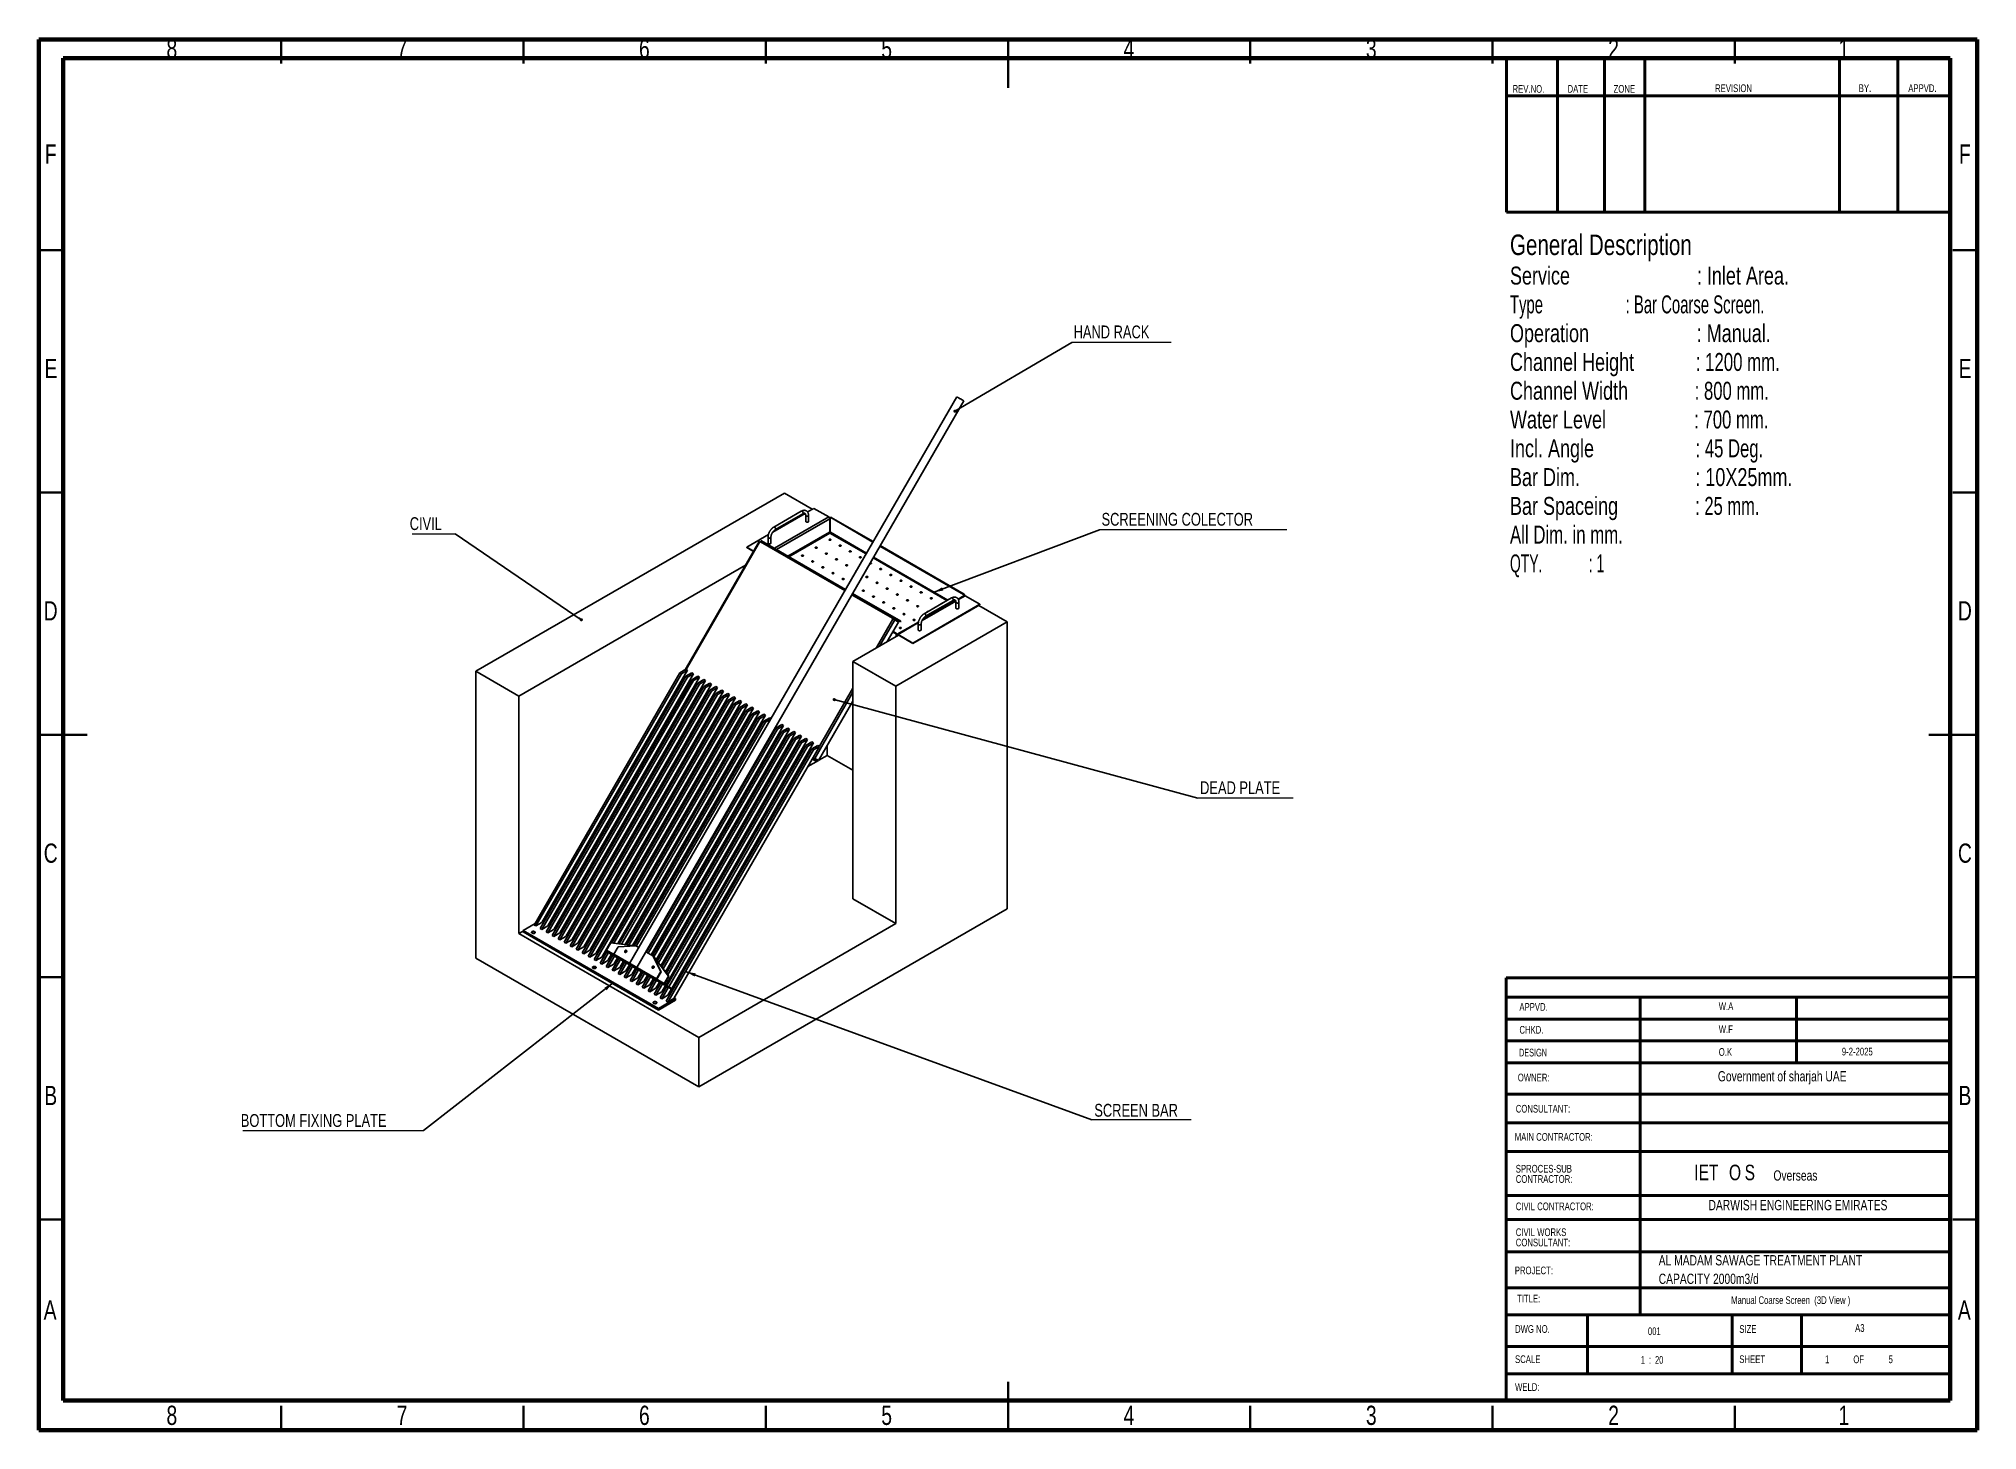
# Model space of a CAD drawing. Header units: millimetres. Extents: x 15 to 1266, y -324 to 294.
# Drawn here: x 15 to 415, y 5 to 292.1 of the extents above; entities that cross this region are included whole.
import ezdxf

# ---------------------------------------------------------------- set-up
doc = ezdxf.new("R2010")
doc.units = ezdxf.units.MM
doc.layers.add('FORMAT', color=7, linetype='Continuous')
doc.styles.add('SLDTEXTSTYLE0', font='TXT', dxfattribs={"width": 0.75})
doc.styles.add('SLDTEXTSTYLE1', font='TXT', dxfattribs={"width": 0.619318})
doc.styles.add('SLDTEXTSTYLE2', font='TXT', dxfattribs={"width": 0.7})
doc.styles.add('SLDTEXTSTYLE3', font='TXT', dxfattribs={"width": 0.694444})
doc.styles.add('SLDTEXTSTYLE4', font='TXT', dxfattribs={"width": 0.6875})
doc.styles.add('SLDTEXTSTYLE5', font='TXT', dxfattribs={"width": 0.578947})
doc.styles.add('SLDTEXTSTYLE6', font='TXT', dxfattribs={"width": 0.625})
doc.styles.add('SLDTEXTSTYLE7', font='TXT', dxfattribs={"width": 0.687299})
doc.dimstyles.new('SLDDIMSTYLE0', dxfattribs={"dimtxt": 2.5, "dimasz": 0.651282, "dimexe": 0, "dimexo": 0.625, "dimgap": 0, "dimtad": 1, "dimdec": 0, "dimrnd": 1e-09, "dimtxsty": 'Standard', "dimblk1": 'DOT', "dimblk2": 'DOT', "dimsah": 1, "dimcen": 2.5, "dimazin": 3, "dimtfac": 0.651282, "dimtdec": 0, "dimtmove": 0, "dimatfit": 3, "dimldrblk": 'DOT', "dimfrac": 2})
doc.dimstyles.new('SLDDIMSTYLE1', dxfattribs={"dimtxt": 2.5, "dimasz": 2.116667, "dimexe": 0, "dimexo": 0.625, "dimgap": 0, "dimtad": 1, "dimdec": 0, "dimrnd": 1e-09, "dimtxsty": 'Standard', "dimsah": 1, "dimcen": 2.5, "dimazin": 3, "dimtfac": 2.116667, "dimtdec": 0, "dimtmove": 0, "dimatfit": 3, "dimfrac": 2})

msp = doc.modelspace()

# ---------------------------------------------------------------- texts
at = {"color": 7, "linetype": 'Continuous', "lineweight": 0}
for s, insert, char_height, attachment_point, style in [('8', (42.46004, 292.06015), 3.96875, 2, 'SLDTEXTSTYLE0'), ('7', (89.96004, 292.06015), 3.96875, 2, 'SLDTEXTSTYLE0'), ('6', (139.96004, 292.06015), 3.96875, 2, 'SLDTEXTSTYLE0'), ('5', (189.96004, 292.06015), 3.96875, 2, 'SLDTEXTSTYLE0'), ('4', (239.96004, 292.06015), 3.96875, 2, 'SLDTEXTSTYLE0'), ('3', (289.96004, 292.06015), 3.96875, 2, 'SLDTEXTSTYLE0'), ('2', (339.96004, 292.06015), 3.96875, 2, 'SLDTEXTSTYLE0'), ('1', (387.46004, 292.06015), 3.96875, 2, 'SLDTEXTSTYLE0'), ('REV.NO.', (319.11612, 282.56423), 1.5875, 1, 'SLDTEXTSTYLE0'), ('DATE', (330.46905, 282.57945), 1.5875, 1, 'SLDTEXTSTYLE0'), ('ZONE', (339.96737, 282.57945), 1.5875, 1, 'SLDTEXTSTYLE0'), ('REVISION', (360.90791, 282.70659), 1.5875, 1, 'SLDTEXTSTYLE0'), ('BY.', (390.56105, 282.7218), 1.5875, 1, 'SLDTEXTSTYLE0'), ('APPVD.', (400.77204, 282.7218), 1.5875, 1, 'SLDTEXTSTYLE0'), ('F', (17.45774, 270.31015), 3.96875, 2, 'SLDTEXTSTYLE0'), ('F', (412.45774, 270.31015), 3.96875, 2, 'SLDTEXTSTYLE0'), ('E', (17.50781, 226.06015), 3.96875, 2, 'SLDTEXTSTYLE0'), ('E', (412.50781, 226.06015), 3.96875, 2, 'SLDTEXTSTYLE0'), ('D', (17.45269, 176.06015), 3.96875, 2, 'SLDTEXTSTYLE0'), ('D', (412.45269, 176.06015), 3.96875, 2, 'SLDTEXTSTYLE0'), ('C', (17.45866, 126.06015), 3.96875, 2, 'SLDTEXTSTYLE0'), ('C', (412.45866, 126.06015), 3.96875, 2, 'SLDTEXTSTYLE0'), ('APPVD.', (320.5319, 93.1497), 1.5875, 1, 'SLDTEXTSTYLE0'), ('W.A', (361.66534, 93.28157), 1.5875, 1, 'SLDTEXTSTYLE0'), ('CHKD.', (320.5319, 88.416), 1.5875, 1, 'SLDTEXTSTYLE0'), ('W.F', (361.66534, 88.54787), 1.5875, 1, 'SLDTEXTSTYLE0'), ('DESIGN', (320.44558, 83.71419), 1.5875, 1, 'SLDTEXTSTYLE7'), ('O.K', (361.66534, 83.84606), 1.5875, 1, 'SLDTEXTSTYLE0'), ('9-2-2025', (387.06679, 83.9248), 1.5875, 1, 'SLDTEXTSTYLE0'), ('B', (17.4706, 76.06015), 3.96875, 2, 'SLDTEXTSTYLE0'), ('OWNER:', (320.20025, 78.57332), 1.5875, 1, 'SLDTEXTSTYLE0'), ('B', (412.4706, 76.06015), 3.96875, 2, 'SLDTEXTSTYLE0'), ('CONSULTANT:', (319.77903, 72.13082), 1.5875, 1, 'SLDTEXTSTYLE0'), ('MAIN CONTRACTOR:', (319.57104, 66.31478), 1.5875, 1, 'SLDTEXTSTYLE0'), ('CIVIL CONTRACTOR:', (319.77903, 51.98787), 1.5875, 1, 'SLDTEXTSTYLE0'), ('PROJECT:', (319.58326, 38.76578), 1.5875, 1, 'SLDTEXTSTYLE0'), ('TITLE:', (320.04897, 32.95023), 1.5875, 1, 'SLDTEXTSTYLE0'), ('Manual Coarse Screen  (3D View )', (364.20511, 32.63653), 1.5875, 1, 'SLDTEXTSTYLE0'), ('A', (17.33969, 31.81015), 3.96875, 2, 'SLDTEXTSTYLE0'), ('A', (412.33969, 31.81015), 3.96875, 2, 'SLDTEXTSTYLE0'), ('DWG NO.', (319.63149, 26.68356), 1.5875, 1, 'SLDTEXTSTYLE0'), ('001', (347.04608, 26.21675), 1.5875, 1, 'SLDTEXTSTYLE0'), ('SIZE', (365.90727, 26.68356), 1.5875, 1, 'SLDTEXTSTYLE0'), ('A3', (389.80221, 26.88797), 1.5875, 1, 'SLDTEXTSTYLE0'), ('SCALE', (319.63149, 20.44721), 1.5875, 1, 'SLDTEXTSTYLE0'), ('1  :  20', (345.58352, 20.31094), 1.5875, 1, 'SLDTEXTSTYLE6'), ('SHEET', (365.90727, 20.44721), 1.5875, 1, 'SLDTEXTSTYLE0'), ('1', (383.57624, 20.42431), 1.5875, 1, 'SLDTEXTSTYLE0'), ('5', (396.70501, 20.42431), 1.5875, 1, 'SLDTEXTSTYLE0'), ('WELD:', (319.63149, 14.70745), 1.5875, 1, 'SLDTEXTSTYLE0'), ('8', (42.46004, 10.06015), 3.96875, 2, 'SLDTEXTSTYLE0'), ('7', (89.96004, 10.06015), 3.96875, 2, 'SLDTEXTSTYLE0'), ('6', (139.96004, 10.06015), 3.96875, 2, 'SLDTEXTSTYLE0'), ('5', (189.96004, 10.06015), 3.96875, 2, 'SLDTEXTSTYLE0'), ('4', (239.96004, 10.06015), 3.96875, 2, 'SLDTEXTSTYLE0'), ('3', (289.96004, 10.06015), 3.96875, 2, 'SLDTEXTSTYLE0'), ('2', (339.96004, 10.06015), 3.96875, 2, 'SLDTEXTSTYLE0'), ('1', (387.46004, 10.06015), 3.96875, 2, 'SLDTEXTSTYLE0')]:
    msp.add_mtext(s, dxfattribs=dict(at, insert=insert, char_height=char_height, attachment_point=attachment_point, style=style))
at = {"layer": 'FORMAT', "attachment_point": 1, "style": 'SLDTEXTSTYLE0'}
for s, insert, char_height in [('Government of sharjah UAE', (361.4853, 79.09964), 2.1166667), ('Overseas', (372.94696, 58.63069), 2.116667), ('DARWISH ENGINEERING EMIRATES', (359.55107, 52.51419), 2.1166667), ('OF', (389.43261, 20.42431), 1.5875)]:
    msp.add_mtext(s, dxfattribs=dict(at, insert=insert, char_height=char_height))

# ---------------------------------------------------------------- blocks, each defined once
blk = doc.blocks.new('SW_NOTE_0')
at = {"color": 0, "linetype": 'Continuous', "lineweight": 0, "attachment_point": 1}
for s, insert, char_height, style in [('General Description', (0, 5.46), 4.2333, 'SLDTEXTSTYLE0'), ('Service', (0, -1.16), 3.704, 'SLDTEXTSTYLE0'), (': Inlet Area.', (38.57, -1.16), 3.7042, 'SLDTEXTSTYLE0'), ('Type                    : Bar Coarse Screen.', (0, -7.1), 3.7042, 'SLDTEXTSTYLE1'), ('Operation', (0, -13.04), 3.704, 'SLDTEXTSTYLE0'), (': Manual.', (38.53, -13.04), 3.704, 'SLDTEXTSTYLE0'), ('Channel Height', (0, -18.98), 3.7042, 'SLDTEXTSTYLE0'), (': 1200 mm.', (38.34, -18.98), 3.704, 'SLDTEXTSTYLE2'), ('Channel Width', (0, -24.92), 3.7042, 'SLDTEXTSTYLE0'), (': 800 mm.', (38.12, -24.92), 3.704, 'SLDTEXTSTYLE3'), ('Water Level', (0, -30.86), 3.7042, 'SLDTEXTSTYLE0'), (': 700 mm.', (38.03, -30.86), 3.704, 'SLDTEXTSTYLE3'), ('Incl. Angle', (0, -36.8), 3.7042, 'SLDTEXTSTYLE0'), (': 45 Deg.', (38.3, -36.8), 3.704, 'SLDTEXTSTYLE3'), ('Bar Dim.', (0, -42.74), 3.704, 'SLDTEXTSTYLE0'), (': 10X25mm.', (38.25, -42.74), 3.704, 'SLDTEXTSTYLE0'), ('Bar Spaceing', (0, -48.68), 3.7042, 'SLDTEXTSTYLE0'), (': 25 mm.', (38.23, -48.68), 3.704, 'SLDTEXTSTYLE4'), ('All Dim. in mm.', (0, -54.61), 3.7042, 'SLDTEXTSTYLE2'), ('QTY.            : 1', (0, -60.55), 3.7042, 'SLDTEXTSTYLE5')]:
    blk.add_mtext(s, dxfattribs=dict(at, insert=insert, char_height=char_height, style=style))
blk = doc.blocks.new('SW_NOTE_0_1')
at = {"color": 0, "linetype": 'Continuous', "lineweight": 0, "char_height": 1.5875, "attachment_point": 1, "style": 'SLDTEXTSTYLE0'}
for s, insert in [('CIVIL WORKS', (0, 2.05)), ('CONSULTANT:', (0, -0.07))]:
    blk.add_mtext(s, dxfattribs=dict(at, insert=insert))
blk = doc.blocks.new('SW_NOTE_0_2')
at = {"color": 0, "linetype": 'Continuous', "lineweight": 0, "char_height": 1.5875, "attachment_point": 1, "style": 'SLDTEXTSTYLE0'}
for s, insert in [('SPROCES-SUB', (0, 2.05)), ('CONTRACTOR:', (0, -0.07))]:
    blk.add_mtext(s, dxfattribs=dict(at, insert=insert))
blk = doc.blocks.new('SW_NOTE_0_3')
at = {"layer": 'FORMAT', "color": 0, "char_height": 2.1167, "attachment_point": 1, "style": 'SLDTEXTSTYLE0'}
for s, insert in [('AL MADAM SAWAGE TREATMENT PLANT', (0, 2.73)), ('CAPACITY 2000m3/d', (0, -1.09))]:
    blk.add_mtext(s, dxfattribs=dict(at, insert=insert))
blk = doc.blocks.new('SW_NOTE_0_4')
at = {"layer": 'FORMAT', "color": 0, "char_height": 3.2, "attachment_point": 1, "style": 'SLDTEXTSTYLE0'}
for s, insert in [('IET', (0, 4.13)), ('O', (7.16, 4.13)), ('S', (10.39, 4.13))]:
    blk.add_mtext(s, dxfattribs=dict(at, insert=insert))
blk = doc.blocks.new('SW_NOTE_0_5')
at = {"color": 0, "linetype": 'Continuous', "lineweight": 0}
blk.add_line((20.53, 0), (0, 0), dxfattribs=at)
at = {"color": 0, "linetype": 'Continuous', "lineweight": 0, "insert": (0.39, 3.52), "char_height": 2.646, "attachment_point": 1, "style": 'SLDTEXTSTYLE0'}
blk.add_mtext('HAND RACK', dxfattribs=at)
blk = doc.blocks.new('_Dot')
at = {"color": 0, "linetype": 'ByBlock', "lineweight": -2}
blk.add_line((-0.5, 0), (-1, 0), dxfattribs=at)
at = {"color": 0, "linetype": 'ByBlock', "const_width": 0.5}
blk.add_lwpolyline([(-0.25, 0, 1), (0.25, 0, 1)], format="xyb", close=True, dxfattribs=at)
blk = doc.blocks.new('SW_NOTE_0_6')
at = {"color": 0, "linetype": 'Continuous', "lineweight": 0}
blk.add_line((38.65, 0), (0, 0), dxfattribs=at)
at = {"color": 0, "linetype": 'Continuous', "lineweight": 0, "insert": (0.45, 3.52), "char_height": 2.6458, "attachment_point": 1, "style": 'SLDTEXTSTYLE0'}
blk.add_mtext('SCREENING COLECTOR', dxfattribs=at)
blk = doc.blocks.new('SW_NOTE_0_7')
at = {"color": 0, "linetype": 'Continuous', "lineweight": 0}
blk.add_line((19.68, 0), (0, 0), dxfattribs=at)
at = {"color": 0, "linetype": 'Continuous', "lineweight": 0, "insert": (0.48, 3.48), "char_height": 2.646, "attachment_point": 1, "style": 'SLDTEXTSTYLE0'}
blk.add_mtext('DEAD PLATE', dxfattribs=at)
blk = doc.blocks.new('SW_NOTE_0_8')
at = {"color": 0, "linetype": 'Continuous', "lineweight": 0}
blk.add_line((20.46, 0), (0, 0), dxfattribs=at)
at = {"color": 0, "linetype": 'Continuous', "lineweight": 0, "insert": (0.49, 3.27), "char_height": 2.646, "attachment_point": 1, "style": 'SLDTEXTSTYLE0'}
blk.add_mtext('SCREEN BAR', dxfattribs=at)
blk = doc.blocks.new('SW_NOTE_0_9')
at = {"color": 0, "linetype": 'Continuous', "lineweight": 0}
blk.add_line((-37.31, 0), (0, 0), dxfattribs=at)
at = {"color": 0, "linetype": 'Continuous', "lineweight": 0, "insert": (-37.73, 3.39), "char_height": 2.6458, "attachment_point": 1, "style": 'SLDTEXTSTYLE0'}
blk.add_mtext('BOTTOM FIXING PLATE', dxfattribs=at)
blk = doc.blocks.new('SW_NOTE_0_10')
at = {"color": 0, "linetype": 'Continuous', "lineweight": 0}
blk.add_line((-8.88, 0), (0, 0), dxfattribs=at)
at = {"color": 0, "linetype": 'Continuous', "lineweight": 0, "insert": (-9.35, 3.46), "char_height": 2.646, "attachment_point": 1, "style": 'SLDTEXTSTYLE0'}
blk.add_mtext('CIVIL', dxfattribs=at)

# ---------------------------------------------------------------- linework, layer by layer
at = {"color": 7, "linetype": 'Continuous', "lineweight": 70}
for p, q in [((15, 5), (15, 292)), ((15, 292), (415, 292)), ((20, 11.13353), (20, 288.13353)), ((20, 288.13353), (409.40247, 288.13353)), ((409.40247, 288.13353), (409.40247, 11.13353)), ((415, 292), (415, 5)), ((409.40247, 11.13353), (20, 11.13353)), ((415, 5), (15, 5))]:
    msp.add_line(p, q, dxfattribs=at)
at = {"color": 7, "linetype": 'Continuous', "lineweight": 35}
for p, q in [((65, 287), (65, 292)), ((115, 287), (115, 292)), ((165, 287), (165, 292)), ((215, 292.001), (215, 281.999)), ((215, 287), (215, 292)), ((265, 287), (265, 292)), ((315, 287), (315, 292)), ((365, 287), (365, 292)), ((20, 248.5), (15, 248.5)), ((410, 248.5), (415, 248.5)), ((20, 198.5), (15, 198.5)), ((410, 198.5), (415, 198.5)), ((14.999, 148.5), (25.001, 148.5)), ((20, 148.5), (15, 148.5)), ((415.001, 148.5), (404.999, 148.5)), ((410, 148.5), (415, 148.5)), ((20, 98.5), (15, 98.5)), ((410, 98.5), (415, 98.5)), ((20, 48.5), (15, 48.5)), ((410, 48.5), (415, 48.5)), ((215, 4.999), (215, 15.001)), ((65, 10), (65, 5)), ((115, 10), (115, 5)), ((165, 10), (165, 5)), ((215, 10), (215, 5)), ((265, 10), (265, 5)), ((315, 10), (315, 5)), ((365, 10), (365, 5))]:
    msp.add_line(p, q, dxfattribs=at)
at = {"color": 7, "linetype": 'Continuous', "lineweight": 50}
for p, q in [((317.84286, 288.13353), (317.84286, 256.31061)), ((328.4188, 288.13353), (328.4188, 256.44731)), ((338.07821, 288.13353), (338.07821, 256.31059)), ((346.43566, 288.13353), (346.43566, 256.31061)), ((386.55234, 288.13353), (386.55234, 256.31061)), ((398.58895, 288.13353), (398.58895, 256.31059)), ((409.40247, 280.3178), (317.84286, 280.3178)), ((409.40247, 256.31061), (317.84286, 256.31061)), ((409.40247, 98.376), (317.80468, 98.376)), ((317.80468, 98.376), (317.80468, 85.32539)), ((409.40247, 94.32539), (317.80468, 94.32539)), ((345.44761, 89.82539), (345.44761, 94.32539)), ((377.73891, 80.82539), (377.73891, 94.32539)), ((409.40247, 89.82539), (317.80468, 89.82539)), ((345.44761, 85.32539), (345.44761, 89.82539)), ((317.80468, 85.32539), (317.80468, 11.13353)), ((409.40247, 85.32539), (317.80468, 85.32539)), ((345.44761, 80.82539), (345.44761, 85.32539)), ((409.40247, 80.82539), (317.80468, 80.82539)), ((345.44761, 28.82539), (345.44761, 80.82539)), ((409.40247, 74.32539), (317.80468, 74.32539)), ((409.40247, 68.45148), (317.80468, 68.45148)), ((409.40247, 62.50826), (317.80468, 62.50826)), ((409.40247, 53.43114), (317.80468, 53.43114)), ((409.40247, 48.5), (317.80468, 48.5)), ((409.40247, 41.82539), (317.80468, 41.82539)), ((409.40247, 34.36717), (317.80468, 34.36717)), ((317.80468, 28.82539), (409.40247, 28.82539)), ((334.55724, 16.63353), (334.55724, 28.82539)), ((364.43984, 16.63353), (364.43984, 28.82539)), ((378.7103, 16.63353), (378.7103, 28.82539)), ((317.80468, 22.29729), (409.40247, 22.29729)), ((317.80468, 16.63353), (409.40247, 16.63353))]:
    msp.add_line(p, q, dxfattribs=at)
at = {"color": 7, "linetype": 'Continuous', "lineweight": 25}
for p, q in [((204.43007, 218.23992), (136.93007, 101.32649)), ((138.37634, 100.49149), (205.87634, 217.40492)), ((205.87634, 217.40492), (205.74364, 217.48157)), ((105.21999, 161.59662), (168.8596, 198.33498)), ((174.58714, 195.02854), (168.8596, 198.33498)), ((173.11379, 194.17799), (166.46149, 190.3377)), ((172.34818, 194.63388), (166.69132, 191.36825)), ((166.9913, 190.84862), (172.64815, 194.11426)), ((173.25882, 193.76156), (173.25882, 192.53675)), ((174.92, 195.2207), (173.64607, 194.48527)), ((173.85882, 192.53675), (173.85882, 193.76156)), ((177.99592, 193.44501), (174.92, 195.2207)), ((178.20805, 193.07758), (178.20805, 190.40303)), ((178.30805, 190.40303), (178.30805, 193.24089)), ((178.44519, 193.3708), (178.33912, 193.30957)), ((178.41412, 193.30214), (178.52018, 193.36337)), ((187.12795, 188.27176), (178.41412, 193.30214)), ((187.18098, 188.3636), (178.52018, 193.36337)), ((163.63082, 188.34979), (148.38139, 161.93701)), ((165.55949, 189.81699), (161.09, 187.2368)), ((163.78456, 188.28947), (163.66617, 188.35781)), ((163.82107, 188.1808), (163.715, 188.24203)), ((163.86069, 188.24943), (163.79858, 188.2853)), ((163.89607, 188.3107), (163.82107, 188.1808)), ((181.4873, 178.50187), (164.14, 188.51625)), ((165.48065, 189.27132), (165.48065, 188.04651)), ((166.08065, 188.04651), (166.08065, 189.27132)), ((178.20805, 190.40303), (178.15199, 190.37066)), ((178.15199, 190.30981), (178.15199, 190.37066)), ((178.30805, 190.40303), (178.36412, 190.37066)), ((178.36412, 190.30981), (178.36412, 190.37066)), ((161.09, 187.2368), (162.51372, 186.41491)), ((161.09, 187.2368), (161.09, 187.11432)), ((161.09, 187.11432), (162.46068, 186.32305)), ((205.82057, 177.48073), (188.57425, 187.43682)), ((205.92664, 177.54196), (188.62728, 187.52867)), ((114.05882, 156.49407), (160.82642, 183.49242)), ((183.63322, 182.21871), (183.62751, 182.21373)), ((191.54645, 172.69485), (182.9336, 177.66694)), ((204.2003, 176.18087), (197.32943, 172.2144)), ((203.35481, 176.73414), (197.69795, 173.4685)), ((197.99793, 172.94888), (203.65478, 176.21451)), ((205.98878, 177.21334), (204.72024, 176.48103)), ((205.82057, 177.48073), (205.92664, 177.54196)), ((205.92664, 177.29702), (206.0327, 177.35825)), ((205.92664, 177.29702), (205.92664, 177.17746)), ((206.0327, 177.35825), (206.0327, 177.2269)), ((209.21468, 175.4228), (206.13877, 177.19849)), ((191.19039, 172.55402), (191.11539, 172.42412)), ((191.11539, 172.42412), (191.22145, 172.36289)), ((191.19039, 172.55402), (191.26539, 172.51071)), ((191.26539, 172.51071), (191.19039, 172.38081)), ((191.38105, 172.30017), (191.37711, 172.30224)), ((192.82145, 171.78535), (191.47001, 172.56552)), ((191.54645, 172.69485), (191.47145, 172.56494)), ((192.82145, 171.78535), (191.47145, 172.56494)), ((191.58909, 172.23825), (191.49925, 172.29012)), ((192.89645, 171.91525), (191.54645, 172.69485)), ((191.62323, 172.22247), (192.42323, 171.76049)), ((209.21468, 175.4228), (195.38468, 167.43891)), ((209.21468, 175.30032), (195.38468, 167.31643)), ((204.26546, 175.86182), (204.26546, 174.63701)), ((204.86546, 174.63701), (204.86546, 175.86182)), ((214.82154, 171.80172), (208.98791, 175.1694)), ((209.21468, 175.4228), (209.21468, 175.30032)), ((183.00173, 163.63764), (192.37948, 169.05129)), ((190.099, 167.7348), (192.42323, 171.76049)), ((191.7845, 169.37788), (191.23183, 169.69693)), ((191.89057, 169.43911), (191.28486, 169.78878)), ((191.89057, 169.43911), (191.7845, 169.37788)), ((191.84057, 158.53509), (214.82154, 171.80172)), ((191.99663, 169.2554), (191.89057, 169.19417)), ((191.89057, 168.76905), (191.89057, 169.19417)), ((191.99663, 168.83028), (191.99663, 169.2554)), ((192.09663, 169.09209), (192.2027, 169.03086)), ((192.09663, 169.09209), (192.09663, 168.88801)), ((196.52722, 171.75129), (192.15878, 169.22945)), ((192.2027, 169.03086), (192.2027, 168.94924)), ((192.30877, 169.2146), (192.30877, 169.09211)), ((192.30877, 169.2146), (195.38468, 167.43891)), ((192.30877, 169.09211), (195.38468, 167.31643)), ((192.82145, 171.78535), (192.89645, 171.91525)), ((196.48728, 171.37157), (196.48728, 170.14676)), ((197.08728, 170.14676), (197.08728, 171.37157)), ((214.82154, 112.60251), (214.82154, 171.80172)), ((195.38468, 167.43891), (195.38468, 167.31643)), ((105.21999, 161.59662), (105.21999, 102.39741)), ((114.05882, 156.49407), (105.21999, 161.59662)), ((147.28028, 161.30135), (117.22824, 109.2497)), ((147.63383, 161.09725), (117.58179, 109.04559)), ((148.51771, 160.587), (118.46568, 108.53534)), ((148.87127, 160.38289), (118.81923, 108.33124)), ((118.83179, 109.7672), (148.88383, 161.81886)), ((120.06923, 109.05285), (150.12127, 161.1045)), ((121.30667, 108.33849), (151.3587, 160.39015)), ((148.53028, 162.02296), (147.28028, 161.30135)), ((147.63383, 161.09725), (147.28028, 161.30135)), ((148.88383, 161.81886), (147.63383, 161.09725)), ((149.76771, 161.30861), (148.51771, 160.587)), ((148.87127, 160.38289), (148.51771, 160.587)), ((148.88383, 161.81886), (148.53028, 162.02296)), ((150.12127, 161.1045), (148.87127, 160.38289)), ((151.00515, 160.59425), (149.75515, 159.87264)), ((150.12127, 161.1045), (149.76771, 161.30861)), ((151.3587, 160.39015), (150.1087, 159.66854)), ((151.3587, 160.39015), (151.00515, 160.59425)), ((183.00173, 163.63764), (191.84057, 158.53509)), ((183.00173, 163.63764), (183.00173, 114.64519)), ((114.05882, 107.50162), (114.05882, 156.49407)), ((149.75515, 159.87264), (119.70311, 107.82098)), ((150.1087, 159.66854), (120.05667, 107.61688)), ((150.99259, 159.15828), (120.94055, 107.10662)), ((151.34614, 158.95418), (121.2941, 106.90252)), ((152.23002, 158.44392), (122.17799, 106.39227)), ((152.58358, 158.23982), (122.53154, 106.18817)), ((122.5441, 107.62413), (152.59614, 159.67579)), ((153.46746, 157.72957), (123.41542, 105.67791)), ((153.82101, 157.52547), (123.76898, 105.47381)), ((123.78154, 106.90978), (153.83358, 158.96143)), ((154.7049, 157.01521), (124.65286, 104.96355)), ((155.05845, 156.81111), (125.00641, 104.75945)), ((125.01898, 106.19542), (155.07101, 158.24707)), ((155.94234, 156.30085), (125.8903, 104.2492)), ((156.29589, 156.09675), (126.24385, 104.04509)), ((126.25641, 105.48106), (156.30845, 157.53272)), ((127.49385, 104.7667), (157.54589, 156.81836)), ((128.73129, 104.05235), (158.78333, 156.104)), ((147.64262, 159.07129), (147.38381, 159.22075)), ((147.38382, 159.22076), (147.64265, 159.07134)), ((148.62119, 158.50629), (148.88002, 158.35687)), ((148.62126, 158.50641), (148.88009, 158.35698)), ((150.1087, 159.66854), (149.75515, 159.87264)), ((149.85863, 157.79194), (150.11746, 157.64252)), ((149.85869, 157.79205), (150.11752, 157.64263)), ((152.24259, 159.87989), (150.99259, 159.15828)), ((151.34614, 158.95418), (150.99259, 159.15828)), ((151.09606, 157.07758), (151.3549, 156.92816)), ((151.09613, 157.07769), (151.35496, 156.92827)), ((152.59614, 159.67579), (151.34614, 158.95418)), ((153.48002, 159.16553), (152.23002, 158.44392)), ((152.58358, 158.23982), (152.23002, 158.44392)), ((152.59614, 159.67579), (152.24259, 159.87989)), ((152.3335, 156.36322), (152.59233, 156.2138)), ((152.33357, 156.36333), (152.5924, 156.21391)), ((153.83358, 158.96143), (152.58358, 158.23982)), ((154.71746, 158.45118), (153.46746, 157.72957)), ((153.82101, 157.52547), (153.46746, 157.72957)), ((153.83358, 158.96143), (153.48002, 159.16553)), ((155.07101, 158.24707), (153.82101, 157.52547)), ((155.9549, 157.73682), (154.7049, 157.01521)), ((155.05845, 156.81111), (154.7049, 157.01521)), ((155.07101, 158.24707), (154.71746, 158.45118)), ((156.30845, 157.53272), (155.05845, 156.81111)), ((157.19234, 157.02246), (155.94234, 156.30085)), ((156.29589, 156.09675), (155.94234, 156.30085)), ((156.30845, 157.53272), (155.9549, 157.73682)), ((157.54589, 156.81836), (156.29589, 156.09675)), ((158.42977, 156.30811), (157.17977, 155.5865)), ((157.54589, 156.81836), (157.19234, 157.02246)), ((158.78333, 156.104), (157.53333, 155.38239)), ((158.78333, 156.104), (158.42977, 156.30811)), ((191.84057, 109.54264), (191.84057, 158.53509)), ((157.17977, 155.5865), (127.12773, 103.53484)), ((157.53333, 155.38239), (127.48129, 103.33074)), ((158.41721, 154.87214), (128.36517, 102.82048)), ((158.77076, 154.66804), (128.71872, 102.61638)), ((159.65465, 154.15778), (129.60261, 102.10612)), ((160.0082, 153.95368), (129.95616, 101.90202)), ((129.96872, 103.33799), (160.02076, 155.38965)), ((131.20616, 102.62363), (161.2582, 154.67529)), ((160.89208, 153.44342), (133.25389, 105.57268)), ((161.24564, 153.23932), (133.69148, 105.51413)), ((134.4651, 105.41061), (162.49564, 153.96093)), ((162.12952, 152.72907), (134.78545, 105.36775)), ((162.48307, 152.52497), (135.22304, 105.3092)), ((135.99665, 105.20568), (163.73307, 153.24658)), ((163.36696, 152.01471), (136.317, 105.16282)), ((137.52821, 105.00075), (164.97051, 152.53222)), ((153.57094, 155.64886), (153.82977, 155.49944)), ((153.571, 155.64898), (153.82984, 155.49956)), ((154.80837, 154.93451), (155.06721, 154.78509)), ((154.80844, 154.93462), (155.06727, 154.7852)), ((156.04581, 154.22015), (156.30464, 154.07073)), ((156.04588, 154.22026), (156.30471, 154.07084)), ((157.53333, 155.38239), (157.17977, 155.5865)), ((157.28325, 153.50579), (157.54208, 153.35637)), ((157.28331, 153.50591), (157.54215, 153.35649)), ((159.66721, 155.59375), (158.41721, 154.87214)), ((158.77076, 154.66804), (158.41721, 154.87214)), ((158.52069, 152.79144), (158.77952, 152.64202)), ((158.52075, 152.79155), (158.77958, 152.64213)), ((160.02076, 155.38965), (158.77076, 154.66804)), ((160.90465, 154.87939), (159.65465, 154.15778)), ((160.0082, 153.95368), (159.65465, 154.15778)), ((160.02076, 155.38965), (159.66721, 155.59375)), ((159.75812, 152.07708), (160.01695, 151.92766)), ((159.75819, 152.07719), (160.01702, 151.92777)), ((161.2582, 154.67529), (160.0082, 153.95368)), ((162.14208, 154.16503), (160.89208, 153.44342)), ((161.24564, 153.23932), (160.89208, 153.44342)), ((161.2582, 154.67529), (160.90465, 154.87939)), ((162.49564, 153.96093), (161.24564, 153.23932)), ((163.37952, 153.45068), (162.12952, 152.72907)), ((162.48307, 152.52497), (162.12952, 152.72907)), ((162.49564, 153.96093), (162.14208, 154.16503)), ((163.73307, 153.24658), (162.48307, 152.52497)), ((164.61696, 152.73632), (163.36696, 152.01471)), ((163.72051, 151.81061), (163.36696, 152.01471)), ((163.73307, 153.24658), (163.37952, 153.45068)), ((164.97051, 152.53222), (163.72051, 151.81061)), ((165.85439, 152.02196), (164.60439, 151.30035)), ((164.97051, 152.53222), (164.61696, 152.73632)), ((166.11295, 151.8727), (165.85439, 152.02196)), ((175.91957, 143.17532), (183.00173, 155.44198)), ((163.72051, 151.81061), (136.75459, 105.10427)), ((164.60439, 151.30035), (137.84856, 104.95789)), ((164.95795, 151.09625), (138.27497, 104.87998)), ((167.07927, 149.87164), (140.39629, 103.65537)), ((167.43282, 149.66754), (140.74985, 103.45127)), ((141.3749, 103.09043), (168.68282, 150.38915)), ((168.3167, 149.15728), (141.63373, 102.94101)), ((168.67026, 148.95318), (141.94596, 102.66535)), ((142.42245, 102.04719), (169.92026, 149.67479)), ((169.55414, 148.44292), (142.61976, 101.79122)), ((169.90769, 148.23882), (142.88928, 101.44156)), ((143.36577, 100.82341), (171.15769, 148.96043)), ((144.30909, 99.59962), (172.39513, 148.24608)), ((160.99556, 151.36272), (161.25439, 151.2133)), ((160.99562, 151.36283), (161.25446, 151.21341)), ((162.233, 150.64837), (162.49183, 150.49894)), ((162.23306, 150.64848), (162.49189, 150.49906)), ((163.47043, 149.93401), (163.72927, 149.78459)), ((163.4705, 149.93412), (163.72933, 149.7847)), ((164.95795, 151.09625), (164.60439, 151.30035)), ((166.01796, 151.70818), (164.95795, 151.09625)), ((166.05917, 148.43956), (166.20414, 148.35587)), ((166.05924, 148.43967), (166.2042, 148.35599)), ((168.32927, 150.59325), (167.07927, 149.87164)), ((167.43282, 149.66754), (167.07927, 149.87164)), ((168.68282, 150.38915), (167.43282, 149.66754)), ((169.5667, 149.87889), (168.3167, 149.15728)), ((168.67026, 148.95318), (168.3167, 149.15728)), ((168.68282, 150.38915), (168.32927, 150.59325)), ((169.92026, 149.67479), (168.67026, 148.95318)), ((170.80414, 149.16453), (169.55414, 148.44292)), ((169.90769, 148.23882), (169.55414, 148.44292)), ((169.92026, 149.67479), (169.5667, 149.87889)), ((171.15769, 148.96043), (169.90769, 148.23882)), ((172.04158, 148.45018), (170.79158, 147.72857)), ((171.15769, 148.96043), (170.80414, 149.16453)), ((172.39513, 148.24608), (171.14513, 147.52447)), ((172.39513, 148.24608), (172.04158, 148.45018)), ((170.79158, 147.72857), (143.56308, 100.56743)), ((171.14513, 147.52447), (143.8326, 100.21778)), ((144.37461, 96.85545), (173.63257, 147.53172)), ((174.50389, 145.5855), (144.45185, 93.53384)), ((172.02901, 147.01421), (144.5064, 99.34365)), ((173.26645, 146.29985), (144.63342, 96.70599)), ((172.38257, 146.81011), (144.77592, 98.994)), ((174.85744, 145.38139), (144.8054, 93.32974)), ((173.62, 146.09575), (144.98695, 96.50184)), ((145.61195, 96.14092), (174.87, 146.81736)), ((146.0554, 94.05135), (176.10744, 146.103)), ((167.18274, 147.79094), (167.44158, 147.64152)), ((167.18281, 147.79105), (167.44164, 147.64163)), ((168.42018, 147.07658), (168.67901, 146.92716)), ((168.42025, 147.07669), (168.67908, 146.92727)), ((169.65762, 146.36222), (169.91645, 146.2128)), ((169.65768, 146.36234), (169.91651, 146.21291)), ((171.14513, 147.52447), (170.79158, 147.72857)), ((170.89505, 145.64787), (171.15389, 145.49844)), ((170.89512, 145.64798), (171.15395, 145.49856)), ((173.27901, 147.73582), (172.02901, 147.01421)), ((172.38257, 146.81011), (172.02901, 147.01421)), ((172.13249, 144.93351), (172.39132, 144.78409)), ((172.13256, 144.93362), (172.39139, 144.7842)), ((173.63257, 147.53172), (172.38257, 146.81011)), ((174.51645, 147.02146), (173.26645, 146.29985)), ((173.62, 146.09575), (173.26645, 146.29985)), ((173.63257, 147.53172), (173.27901, 147.73582)), ((173.36993, 144.21915), (173.62876, 144.06973)), ((173.36999, 144.21926), (173.62883, 144.06984)), ((174.87, 146.81736), (173.62, 146.09575)), ((175.75389, 146.30711), (174.50389, 145.5855)), ((174.85744, 145.38139), (174.50389, 145.5855)), ((174.87, 146.81736), (174.51645, 147.02146)), ((176.10744, 146.103), (174.85744, 145.38139)), ((176.10744, 146.103), (175.75389, 146.30711)), ((175.95226, 143.23194), (177.69843, 144.23998)), ((177.69843, 144.23998), (177.69843, 146.25639)), ((183.00173, 141.17845), (177.69843, 144.23998)), ((171.22407, 140.50241), (171.74169, 140.80123)), ((173.69874, 141.93101), (175.88688, 143.1942)), ((174.60736, 143.50479), (175.47209, 143.0056)), ((174.60743, 143.50491), (174.67209, 143.46758)), ((174.67209, 143.46758), (174.74709, 143.59749)), ((174.67209, 143.46758), (175.47209, 143.0056)), ((174.74709, 143.59749), (175.54709, 143.1355)), ((175.11957, 143.6373), (175.01351, 143.69853)), ((175.81351, 143.23655), (175.01351, 143.69853)), ((175.91957, 143.17532), (175.11957, 143.6373)), ((175.47209, 143.0056), (175.54709, 143.1355)), ((175.91957, 143.17532), (175.81351, 143.23655)), ((163.80005, 136.21662), (164.31767, 136.51543)), ((166.27472, 137.64522), (166.79234, 137.94403)), ((168.74939, 139.07381), (169.26702, 139.37263)), ((156.60374, 132.06228), (156.89365, 132.22964)), ((158.8507, 133.35942), (159.36833, 133.65824)), ((161.32538, 134.78802), (161.843, 135.08684)), ((151.42669, 129.07363), (151.94431, 129.37244)), ((144.00267, 124.78783), (144.52029, 125.08665)), ((146.47734, 126.21643), (146.99496, 126.51525)), ((148.95201, 127.64503), (149.46964, 127.94385)), ((136.57865, 120.50204), (137.09627, 120.80086)), ((139.05332, 121.93064), (139.57095, 122.22945)), ((141.528, 123.35923), (142.04562, 123.65805)), ((129.15463, 116.21624), (129.67226, 116.51506)), ((131.6293, 117.64484), (132.14693, 117.94366)), ((134.10398, 119.07344), (134.6216, 119.37226)), ((121.73061, 111.93045), (122.24824, 112.22927)), ((124.20529, 113.35905), (124.72291, 113.65787)), ((126.67996, 114.78765), (127.19758, 115.08646)), ((151.18193, 75.86414), (214.82154, 112.60251)), ((183.00173, 114.64519), (191.84057, 109.54264)), ((114.05882, 107.50162), (114.94271, 108.01187)), ((117.40499, 109.55583), (114.94271, 108.13439)), ((114.94271, 108.13439), (142.87342, 92.01033)), ((114.94271, 108.13439), (114.94271, 107.80777)), ((117.58179, 109.04559), (117.22824, 109.2497)), ((117.58179, 109.04559), (118.83179, 109.7672)), ((118.81923, 108.33124), (118.46568, 108.53534)), ((118.81923, 108.33124), (120.06923, 109.05285)), ((119.17901, 109.77086), (118.92017, 109.92028)), ((119.25594, 110.50185), (119.77356, 110.80067)), ((120.05667, 107.61688), (121.30667, 108.33849)), ((120.41644, 109.05651), (120.15761, 109.20593)), ((121.65388, 108.34215), (121.39505, 108.49157)), ((151.18193, 86.0709), (191.84057, 109.54264)), ((151.18193, 86.0709), (114.05882, 107.50162)), ((114.94271, 107.80777), (142.87342, 91.68371)), ((120.05667, 107.61688), (119.70311, 107.82098)), ((121.2941, 106.90252), (120.94055, 107.10662)), ((121.2941, 106.90252), (122.5441, 107.62413)), ((122.53154, 106.18817), (122.17799, 106.39227)), ((122.53154, 106.18817), (123.78154, 106.90978)), ((122.89132, 107.62779), (122.63248, 107.77721)), ((123.76898, 105.47381), (123.41542, 105.67791)), ((123.76898, 105.47381), (125.01898, 106.19542)), ((124.12875, 106.91343), (123.86992, 107.06286)), ((125.00641, 104.75945), (124.65286, 104.96355)), ((125.00641, 104.75945), (126.25641, 105.48106)), ((125.36619, 106.19908), (125.10736, 106.3485)), ((126.24385, 104.04509), (125.8903, 104.2492)), ((126.24385, 104.04509), (127.49385, 104.7667)), ((126.60363, 105.48472), (126.34479, 105.63414)), ((127.48129, 103.33074), (128.73129, 104.05235)), ((127.84106, 104.77036), (127.58223, 104.91978)), ((129.0785, 104.05601), (128.81967, 104.20543)), ((132.12065, 104.04504), (133.02065, 105.60389)), ((144.07076, 97.14639), (132.12065, 104.04504)), ((133.02065, 105.60389), (138.06052, 104.92953)), ((133.65129, 103.21917), (134.52629, 104.73471)), ((134.52629, 104.73471), (138.17794, 104.936)), ((138.17794, 104.936), (138.80502, 104.57399)), ((105.21999, 102.39741), (151.18193, 75.86414)), ((127.48129, 103.33074), (127.12773, 103.53484)), ((128.71872, 102.61638), (128.36517, 102.82048)), ((128.71872, 102.61638), (129.96872, 103.33799)), ((129.95616, 101.90202), (129.60261, 102.10612)), ((129.95616, 101.90202), (131.20616, 102.62363)), ((130.31594, 103.34165), (130.05711, 103.49107)), ((132.20909, 103.76302), (130.84004, 101.39177)), ((131.1936, 101.18767), (130.84004, 101.39177)), ((132.56261, 103.55887), (131.1936, 101.18767)), ((131.1936, 101.18767), (132.4436, 101.90928)), ((131.55337, 102.62729), (131.29454, 102.77671)), ((133.44642, 103.04849), (132.07748, 100.67741)), ((132.43103, 100.47331), (132.07748, 100.67741)), ((132.12065, 103.81409), (144.07076, 96.91544)), ((134.39565, 102.50033), (132.12065, 103.81409)), ((133.79995, 102.84434), (132.43103, 100.47331)), ((132.43103, 100.47331), (133.68103, 101.19492)), ((132.4436, 101.90928), (133.18761, 103.19795)), ((132.79081, 101.91294), (132.53198, 102.06236)), ((134.68385, 102.33411), (133.31492, 99.96305)), ((142.49012, 98.11662), (133.65129, 103.21917)), ((133.70129, 103.19029), (133.65129, 103.21917)), ((135.03739, 102.12998), (133.66847, 99.75895)), ((133.66847, 99.75895), (134.91847, 100.48056)), ((133.68103, 101.19492), (134.42495, 102.48342)), ((142.54012, 98.08774), (133.70129, 103.19029)), ((134.02825, 101.19858), (133.76942, 101.348)), ((134.68377, 102.33398), (134.39565, 102.50033)), ((135.92128, 101.61975), (134.55236, 99.2487)), ((134.58383, 102.39182), (134.68383, 102.33407)), ((136.27482, 101.41562), (134.90591, 99.04459)), ((134.91847, 100.48056), (135.66239, 101.76906)), ((135.26569, 100.48422), (135.00685, 100.63364)), ((135.63309, 101.78598), (135.00809, 102.1469)), ((135.92121, 101.61962), (135.63309, 101.78598)), ((137.15872, 100.90539), (135.78979, 98.53434)), ((135.82126, 101.67746), (135.92126, 101.61972)), ((137.51226, 100.70127), (136.14335, 98.33024)), ((136.15591, 99.7662), (136.89982, 101.0547)), ((136.87053, 101.07162), (136.24553, 101.43254)), ((137.15865, 100.90527), (136.87053, 101.07162)), ((138.39616, 100.19104), (137.02723, 97.81998)), ((137.0587, 100.96311), (137.1587, 100.90536)), ((137.39335, 99.05185), (138.13726, 100.34035)), ((138.10796, 100.35726), (137.48296, 100.71818)), ((138.39608, 100.19091), (138.10796, 100.35726)), ((138.29614, 100.24875), (138.39614, 100.191)), ((139.3454, 99.6429), (138.7204, 100.00383)), ((140.25132, 103.73906), (141.71347, 102.89498)), ((141.71347, 102.89498), (143.36512, 99.63216)), ((141.76347, 102.8661), (141.71347, 102.89498)), ((141.76347, 102.8661), (143.41512, 99.60329)), ((141.76347, 102.8661), (144.97076, 98.70524)), ((141.76347, 102.8661), (141.81347, 102.83723)), ((141.97565, 100.67558), (141.76668, 100.31363)), ((141.81347, 102.83723), (145.02076, 98.67637)), ((133.66847, 99.75895), (133.31492, 99.96305)), ((134.90591, 99.04459), (134.55236, 99.2487)), ((134.90591, 99.04459), (136.15591, 99.7662)), ((136.14335, 98.33024), (135.78979, 98.53434)), ((136.14335, 98.33024), (137.39335, 99.05185)), ((136.50312, 99.76986), (136.24429, 99.91928)), ((137.38078, 97.61588), (137.02723, 97.81998)), ((138.7497, 99.98691), (137.38078, 97.61588)), ((137.38078, 97.61588), (138.63078, 98.33749)), ((137.74056, 99.05551), (137.48173, 99.20493)), ((139.63359, 99.47668), (138.26467, 97.10563)), ((138.61822, 96.90152), (138.26467, 97.10563)), ((139.98713, 99.27255), (138.61822, 96.90152)), ((138.61822, 96.90152), (139.86822, 97.62313)), ((138.63078, 98.33749), (139.3747, 99.62599)), ((138.978, 98.34115), (138.71916, 98.49057)), ((139.63352, 99.47655), (139.3454, 99.6429)), ((140.87103, 98.76232), (139.5021, 96.39127)), ((139.85566, 96.18717), (139.5021, 96.39127)), ((139.53357, 99.53439), (139.63357, 99.47664)), ((141.22457, 98.55819), (139.85566, 96.18717)), ((139.85566, 96.18717), (141.10566, 96.90878)), ((139.86822, 97.62313), (140.61213, 98.91163)), ((140.21543, 97.62679), (139.9566, 97.77621)), ((140.58284, 98.92855), (139.95784, 99.28947)), ((140.87096, 98.7622), (140.58284, 98.92855)), ((142.10847, 98.04796), (140.73954, 95.67691)), ((140.77101, 98.82003), (140.87101, 98.76229)), ((142.46201, 97.84384), (141.09309, 95.47281)), ((141.09309, 95.47281), (142.34309, 96.19442)), ((141.10566, 96.90878), (141.84957, 98.19728)), ((141.45287, 96.91244), (141.19404, 97.06186)), ((141.82028, 98.21419), (141.19528, 98.57511)), ((142.1084, 98.04784), (141.82028, 98.21419)), ((143.3459, 97.33361), (141.97698, 94.96255)), ((142.00845, 98.10568), (142.10845, 98.04793)), ((143.69944, 97.12948), (142.33053, 94.75845)), ((142.34309, 96.19442), (143.08701, 97.48292)), ((142.69031, 96.19808), (142.43147, 96.3475)), ((143.05771, 97.49983), (142.43271, 97.86075)), ((143.36512, 99.63216), (142.49012, 98.11662)), ((142.54012, 98.08774), (142.49012, 98.11662)), ((143.41512, 99.60329), (142.54012, 98.08774)), ((143.34583, 97.33348), (143.05771, 97.49983)), ((144.58334, 96.61925), (143.21441, 94.2482)), ((143.24588, 97.39132), (143.34588, 97.33357)), ((143.41512, 99.60329), (143.36512, 99.63216)), ((144.93688, 96.41512), (143.56797, 94.04409)), ((143.58053, 95.48006), (144.32445, 96.76856)), ((144.29515, 96.78548), (143.67015, 97.1464)), ((144.07076, 97.14639), (144.97076, 98.70524)), ((144.07076, 97.14639), (144.12076, 97.11752)), ((144.07076, 96.91544), (144.12076, 97.00204)), ((145.82076, 95.90486), (144.07076, 96.91544)), ((144.12076, 97.11752), (145.02076, 98.67637)), ((145.87076, 95.99146), (144.12076, 97.00204)), ((144.58327, 96.61912), (144.29515, 96.78548)), ((144.48332, 96.67696), (144.58332, 96.61922)), ((144.81797, 94.7657), (145.56188, 96.0542)), ((145.53259, 96.07112), (144.90759, 96.43204)), ((144.97076, 98.70524), (145.02076, 98.67637)), ((145.82071, 95.90477), (145.53259, 96.07112)), ((141.09309, 95.47281), (140.73954, 95.67691)), ((142.33053, 94.75845), (141.97698, 94.96255)), ((142.33053, 94.75845), (143.58053, 95.48006)), ((142.87342, 92.01033), (146.40896, 94.05135)), ((142.87342, 91.68371), (146.40896, 93.72473)), ((142.87342, 92.01033), (142.87342, 91.68371)), ((143.56797, 94.04409), (143.21441, 94.2482)), ((143.56797, 94.04409), (144.81797, 94.7657)), ((143.92774, 95.48372), (143.66891, 95.63314)), ((144.8054, 93.32974), (144.45185, 93.53384)), ((144.8054, 93.32974), (146.0554, 94.05135)), ((145.16518, 94.76936), (144.90635, 94.91879)), ((146.40896, 94.05135), (146.14378, 94.20443)), ((146.40896, 94.05135), (146.40896, 93.72473)), ((151.18193, 75.86414), (151.18193, 86.0709))]:
    msp.add_line(p, q, dxfattribs=at)
at = {"color": 8, "linetype": 'Continuous', "lineweight": 25}
for p, q in [((177.99592, 193.44501), (166.79907, 186.98121)), ((167.22337, 186.73626), (178.20805, 193.07758)), ((148.56563, 162.00255), (163.715, 188.24203)), ((163.79858, 188.2853), (163.76416, 188.22568)), ((163.89607, 188.3107), (181.33731, 178.24208)), ((178.15199, 190.30981), (169.59256, 185.36856)), ((169.80471, 185.24609), (178.25805, 190.12609)), ((178.25805, 190.12609), (185.71363, 185.82208)), ((185.81969, 186.00579), (178.36412, 190.30981)), ((187.15993, 184.98715), (202.40546, 176.18609)), ((202.61761, 176.30856), (187.266, 185.17086)), ((182.78362, 177.40715), (191.19039, 172.55402)), ((197.25847, 172.072), (204.23404, 176.09891)), ((204.7585, 176.40168), (206.13877, 177.19849)), ((191.22145, 172.36289), (187.77477, 166.39305)), ((188.499, 166.81114), (191.62323, 172.22247)), ((203.00551, 175.83969), (203.3074, 175.66541)), ((203.51955, 175.78788), (203.21766, 175.96216)), ((192.30878, 169.0921), (192.2027, 169.03086)), ((192.30877, 169.2146), (196.50809, 171.63881)), ((147.79266, 159.33117), (147.53383, 159.48059)), ((149.0301, 158.61681), (148.77127, 158.76623)), ((150.26754, 157.90246), (150.0087, 158.05188)), ((151.50497, 157.1881), (151.24614, 157.33752)), ((152.74241, 156.47374), (152.48358, 156.62316)), ((175.11957, 143.6373), (183.00173, 157.2896)), ((183.00173, 158.12591), (176.07209, 146.12341)), ((153.97985, 155.75939), (153.72101, 155.90881)), ((155.21728, 155.04503), (154.95845, 155.19445)), ((156.45472, 154.33067), (156.19589, 154.48009)), ((157.69216, 153.61631), (157.43333, 153.76573)), ((158.9296, 152.90196), (158.67076, 153.05138)), ((160.16703, 152.1876), (159.9082, 152.33702)), ((161.40447, 151.47324), (161.14564, 151.62266)), ((162.64191, 150.75889), (162.38307, 150.90831)), ((163.87934, 150.04453), (163.62051, 150.19395)), ((166.35422, 148.61581), (166.20925, 148.6995)), ((167.59165, 147.90146), (167.33282, 148.05088)), ((168.82909, 147.1871), (168.57026, 147.33652)), ((170.06653, 146.47274), (169.80769, 146.62216)), ((171.30396, 145.75839), (171.04513, 145.90781)), ((172.5414, 145.04403), (172.28257, 145.19345)), ((173.77884, 144.32967), (173.52, 144.47909)), ((134.58383, 102.39182), (134.58384, 102.39184)), ((135.82126, 101.67746), (135.82127, 101.67748)), ((137.0587, 100.96311), (137.05871, 100.96313)), ((138.29614, 100.24875), (138.29615, 100.24877)), ((139.53357, 99.53439), (139.53359, 99.53441)), ((140.77101, 98.82003), (140.77102, 98.82005)), ((142.00845, 98.10568), (142.00846, 98.1057)), ((143.24588, 97.39132), (143.2459, 97.39134)), ((144.48332, 96.67696), (144.48333, 96.67698))]:
    msp.add_line(p, q, dxfattribs=at)
at = {"color": 7, "linetype": 'Continuous', "lineweight": 25, "flags": 128}
for points in [[(205.74364, 217.48157), (205.67656, 217.5203), (205.59832, 217.56548), (205.5106, 217.61613), (205.41526, 217.67118), (205.31434, 217.72945), (205.20998, 217.7897), (205.10441, 217.85065), (204.99988, 217.911), (204.89862, 217.96946), (204.80279, 218.02479), (204.71442, 218.0758), (204.63541, 218.12141), (204.56743, 218.16065), (204.51193, 218.19269), (204.47011, 218.21683), (204.44284, 218.23256), (204.43071, 218.23955), (204.43007, 218.23992)], [(173.25882, 192.53675), (173.26605, 192.49897), (173.29152, 192.45813), (173.33379, 192.42222), (173.3902, 192.39351), (173.4572, 192.37381), (173.53059, 192.36434), (173.60575, 192.3657), (173.67797, 192.37781), (173.7427, 192.39991), (173.79587, 192.43061), (173.83415, 192.46797), (173.85513, 192.50966), (173.85882, 192.53675)], [(166.08065, 188.04651), (166.07696, 188.01942), (166.05598, 187.97773), (166.0177, 187.94036), (165.96452, 187.90967), (165.89979, 187.88757), (165.82758, 187.87545), (165.75242, 187.87409), (165.67903, 187.88356), (165.61202, 187.90327), (165.55562, 187.93198), (165.51335, 187.96788), (165.48787, 188.00873), (165.48065, 188.04651)], [(178.11663, 188.65656), (178.1646, 188.63612), (178.22087, 188.62476), (178.28044, 188.62347), (178.33803, 188.63238), (178.38851, 188.65069), (178.4274, 188.67677), (178.45124, 188.70832), (178.45791, 188.74252), (178.44683, 188.77633), (178.41897, 188.80676), (178.37682, 188.8311), (178.32411, 188.84718), (178.26553, 188.85358), (178.20629, 188.84972), (178.15164, 188.83596), (178.10646, 188.81351), (178.07474, 188.78437), (178.05931, 188.75113), (178.06154, 188.71674), (178.08123, 188.68425), (178.11663, 188.65656)], [(172.45978, 185.39093), (172.50774, 185.37049), (172.56401, 185.35912), (172.62359, 185.35784), (172.68118, 185.36674), (172.73165, 185.38505), (172.77054, 185.41114), (172.79438, 185.44269), (172.80106, 185.47689), (172.78997, 185.5107), (172.76212, 185.54113), (172.71996, 185.56547), (172.66725, 185.58155), (172.60868, 185.58795), (172.54943, 185.58409), (172.49479, 185.57033), (172.4496, 185.54788), (172.41788, 185.51874), (172.40245, 185.4855), (172.40468, 185.4511), (172.42437, 185.41862), (172.45978, 185.39093)], [(174.55163, 184.18332), (174.5996, 184.16289), (174.65587, 184.15152), (174.71545, 184.15023), (174.77303, 184.15914), (174.82351, 184.17745), (174.8624, 184.20354), (174.88624, 184.23508), (174.89291, 184.26928), (174.88183, 184.3031), (174.85397, 184.33353), (174.81182, 184.35786), (174.75911, 184.37394), (174.70053, 184.38034), (174.64129, 184.37649), (174.58665, 184.36273), (174.54146, 184.34028), (174.50974, 184.31114), (174.49431, 184.27789), (174.49654, 184.2435), (174.51623, 184.21101), (174.55163, 184.18332)], [(175.2882, 187.02374), (175.33617, 187.00331), (175.39244, 186.99194), (175.45202, 186.99065), (175.5096, 186.99956), (175.56008, 187.01787), (175.59897, 187.04396), (175.62281, 187.0755), (175.62948, 187.1097), (175.6184, 187.14352), (175.59054, 187.17395), (175.54839, 187.19828), (175.49568, 187.21436), (175.4371, 187.22076), (175.37786, 187.21691), (175.32322, 187.20315), (175.27803, 187.1807), (175.24631, 187.15156), (175.23088, 187.11831), (175.23311, 187.08392), (175.2528, 187.05143), (175.2882, 187.02374)], [(177.38006, 185.81614), (177.42803, 185.7957), (177.4843, 185.78434), (177.54387, 185.78305), (177.60146, 185.79196), (177.65194, 185.81027), (177.69083, 185.83635), (177.71467, 185.8679), (177.72134, 185.9021), (177.71026, 185.93591), (177.6824, 185.96634), (177.64025, 185.99068), (177.58754, 186.00676), (177.52896, 186.01316), (177.46972, 186.0093), (177.41508, 185.99554), (177.36989, 185.97309), (177.33817, 185.94395), (177.32274, 185.91071), (177.32497, 185.87632), (177.34466, 185.84383), (177.38006, 185.81614)], [(179.47192, 184.60854), (179.51989, 184.5881), (179.57616, 184.57673), (179.63573, 184.57545), (179.69332, 184.58435), (179.7438, 184.60266), (179.78268, 184.62875), (179.80652, 184.66029), (179.8132, 184.69449), (179.80212, 184.72831), (179.77426, 184.75874), (179.7321, 184.78307), (179.6794, 184.79916), (179.62082, 184.80555), (179.56158, 184.8017), (179.50693, 184.78794), (179.46174, 184.76549), (179.43003, 184.73635), (179.4146, 184.7031), (179.41683, 184.66871), (179.43652, 184.63623), (179.47192, 184.60854)], [(180.20849, 187.44896), (180.25646, 187.42852), (180.31273, 187.41715), (180.3723, 187.41587), (180.42989, 187.42477), (180.48037, 187.44308), (180.51925, 187.46917), (180.54309, 187.50071), (180.54977, 187.53491), (180.53869, 187.56873), (180.51083, 187.59916), (180.46867, 187.62349), (180.41596, 187.63958), (180.35739, 187.64597), (180.29815, 187.64212), (180.2435, 187.62836), (180.19831, 187.60591), (180.1666, 187.57677), (180.15117, 187.54352), (180.1534, 187.50913), (180.17309, 187.47665), (180.20849, 187.44896)], [(182.30035, 186.24135), (182.34831, 186.22092), (182.40458, 186.20955), (182.46416, 186.20826), (182.52174, 186.21717), (182.57222, 186.23548), (182.61111, 186.26157), (182.63495, 186.29311), (182.64163, 186.32731), (182.63054, 186.36113), (182.60269, 186.39155), (182.56053, 186.41589), (182.50782, 186.43197), (182.44924, 186.43837), (182.39, 186.43452), (182.33536, 186.42075), (182.29017, 186.3983), (182.25845, 186.36916), (182.24302, 186.33592), (182.24525, 186.30153), (182.26494, 186.26904), (182.30035, 186.24135)], [(184.3922, 185.03375), (184.44017, 185.01331), (184.49644, 185.00195), (184.55602, 185.00066), (184.6136, 185.00957), (184.66408, 185.02788), (184.70297, 185.05396), (184.72681, 185.08551), (184.73348, 185.11971), (184.7224, 185.15352), (184.69454, 185.18395), (184.65239, 185.20829), (184.59968, 185.22437), (184.5411, 185.23077), (184.48186, 185.22691), (184.42722, 185.21315), (184.38203, 185.1907), (184.35031, 185.16156), (184.33488, 185.12832), (184.33711, 185.09392), (184.3568, 185.06144), (184.3922, 185.03375)], [(186.48826, 183.82379), (186.53203, 183.80571), (186.5883, 183.79434), (186.64787, 183.79305), (186.70546, 183.80196), (186.75594, 183.82027), (186.79483, 183.84636), (186.81867, 183.8779), (186.82534, 183.9121), (186.81426, 183.94592), (186.7864, 183.97635), (186.74425, 184.00068), (186.69154, 184.01676), (186.63296, 184.02316), (186.603, 184.02251)], [(176.64349, 182.97572), (176.69146, 182.95528), (176.74773, 182.94392), (176.80731, 182.94263), (176.86489, 182.95154), (176.91537, 182.96985), (176.95426, 182.99593), (176.9781, 183.02748), (176.98477, 183.06168), (176.97369, 183.09549), (176.94583, 183.12592), (176.90368, 183.15026), (176.85097, 183.16634), (176.79239, 183.17274), (176.73315, 183.16888), (176.67851, 183.15512), (176.63332, 183.13267), (176.6016, 183.10353), (176.58617, 183.07029), (176.5884, 183.0359), (176.60809, 183.00341), (176.64349, 182.97572)], [(178.73535, 181.76812), (178.78332, 181.74768), (178.83959, 181.73631), (178.89916, 181.73503), (178.95675, 181.74393), (179.00723, 181.76224), (179.04611, 181.78833), (179.06995, 181.81987), (179.07663, 181.85407), (179.06555, 181.88789), (179.03769, 181.91832), (178.99553, 181.94265), (178.94283, 181.95874), (178.88425, 181.96513), (178.82501, 181.96128), (178.77036, 181.94752), (178.72518, 181.92507), (178.69346, 181.89593), (178.67803, 181.86268), (178.68026, 181.82829), (178.69995, 181.79581), (178.73535, 181.76812)], [(180.82721, 180.56051), (180.87517, 180.54008), (180.93144, 180.52871), (180.99102, 180.52742), (181.04861, 180.53633), (181.09908, 180.55464), (181.13797, 180.58073), (181.16181, 180.61227), (181.16849, 180.64647), (181.1574, 180.68029), (181.12955, 180.71071), (181.08739, 180.73505), (181.03468, 180.75113), (180.97611, 180.75753), (180.91686, 180.75368), (180.86222, 180.73991), (180.81703, 180.71747), (180.78531, 180.68832), (180.76988, 180.65508), (180.77211, 180.62069), (180.7918, 180.5882), (180.82721, 180.56051)], [(181.56378, 183.40093), (181.61174, 183.3805), (181.66801, 183.36913), (181.72759, 183.36784), (181.78518, 183.37675), (181.83565, 183.39506), (181.87454, 183.42115), (181.89838, 183.45269), (181.90506, 183.48689), (181.89397, 183.52071), (181.86612, 183.55113), (181.82396, 183.57547), (181.77125, 183.59155), (181.71268, 183.59795), (181.65343, 183.5941), (181.59879, 183.58033), (181.5536, 183.55789), (181.52188, 183.52874), (181.50645, 183.4955), (181.50868, 183.46111), (181.52837, 183.42862), (181.56378, 183.40093)], [(183.7283, 182.38339), (183.69065, 182.37273), (183.64546, 182.35028), (183.61374, 182.32114), (183.59831, 182.2879), (183.60054, 182.25351), (183.62023, 182.22102), (183.62751, 182.21373)], [(185.74749, 180.98573), (185.79546, 180.96529), (185.85173, 180.95392), (185.9113, 180.95263), (185.96889, 180.96154), (186.01937, 180.97985), (186.05826, 181.00594), (186.0821, 181.03748), (186.08877, 181.07168), (186.07769, 181.1055), (186.04983, 181.13593), (186.00768, 181.16026), (185.95497, 181.17634), (185.89639, 181.18274), (185.83715, 181.17889), (185.78251, 181.16513), (185.73732, 181.14268), (185.7056, 181.11354), (185.69017, 181.08029), (185.6924, 181.0459), (185.71209, 181.01342), (185.74749, 180.98573)], [(188.57592, 182.61854), (188.62389, 182.5981), (188.68016, 182.58674), (188.73973, 182.58545), (188.79732, 182.59436), (188.8478, 182.61267), (188.88668, 182.63876), (188.91052, 182.6703), (188.9172, 182.7045), (188.90612, 182.73832), (188.87826, 182.76874), (188.8361, 182.79308), (188.78339, 182.80916), (188.72482, 182.81556), (188.66558, 182.81171), (188.61093, 182.79794), (188.56574, 182.77549), (188.53403, 182.74635), (188.5186, 182.71311), (188.52083, 182.67872), (188.54052, 182.64623), (188.57592, 182.61854)], [(190.66778, 181.41094), (190.71574, 181.3905), (190.77201, 181.37913), (190.83159, 181.37785), (190.88918, 181.38675), (190.93965, 181.40507), (190.97854, 181.43115), (191.00238, 181.4627), (191.00906, 181.4969), (190.99797, 181.53071), (190.97012, 181.56114), (190.92796, 181.58548), (190.87525, 181.60156), (190.81667, 181.60796), (190.75743, 181.6041), (190.70279, 181.59034), (190.6576, 181.56789), (190.62588, 181.53875), (190.61045, 181.50551), (190.61268, 181.47111), (190.63237, 181.43863), (190.66778, 181.41094)], [(192.75963, 180.20333), (192.8076, 180.1829), (192.86387, 180.17153), (192.92345, 180.17024), (192.98103, 180.17915), (193.03151, 180.19746), (193.0704, 180.22355), (193.09424, 180.25509), (193.10091, 180.28929), (193.08983, 180.32311), (193.06197, 180.35354), (193.01982, 180.37787), (192.96711, 180.39395), (192.90853, 180.40035), (192.84929, 180.3965), (192.79465, 180.38274), (192.74946, 180.36029), (192.71774, 180.33115), (192.70231, 180.2979), (192.70454, 180.26351), (192.72423, 180.23103), (192.75963, 180.20333)], [(185.01092, 178.14531), (185.05889, 178.12487), (185.11516, 178.1135), (185.17474, 178.11221), (185.23232, 178.12112), (185.2828, 178.13943), (185.32169, 178.16552), (185.34553, 178.19706), (185.3522, 178.23126), (185.34112, 178.26508), (185.31326, 178.29551), (185.27111, 178.31984), (185.2184, 178.33592), (185.15982, 178.34232), (185.10058, 178.33847), (185.04594, 178.32471), (185.00075, 178.30226), (184.96903, 178.27312), (184.9536, 178.23987), (184.95583, 178.20548), (184.97552, 178.173), (185.01092, 178.14531)], [(187.10278, 176.9377), (187.15075, 176.91726), (187.20702, 176.9059), (187.26659, 176.90461), (187.32418, 176.91352), (187.37466, 176.93183), (187.41354, 176.95792), (187.43739, 176.98946), (187.44406, 177.02366), (187.43298, 177.05748), (187.40512, 177.0879), (187.36296, 177.11224), (187.31026, 177.12832), (187.25168, 177.13472), (187.19244, 177.13087), (187.13779, 177.1171), (187.09261, 177.09465), (187.06089, 177.06551), (187.04546, 177.03227), (187.04769, 176.99788), (187.06738, 176.96539), (187.10278, 176.9377)], [(187.83935, 179.77812), (187.88732, 179.75768), (187.94359, 179.74632), (188.00316, 179.74503), (188.06075, 179.75394), (188.11123, 179.77225), (188.15011, 179.79834), (188.17395, 179.82988), (188.18063, 179.86408), (188.16955, 179.8979), (188.14169, 179.92832), (188.09953, 179.95266), (188.04683, 179.96874), (187.98825, 179.97514), (187.92901, 179.97129), (187.87436, 179.95752), (187.82918, 179.93507), (187.79746, 179.90593), (187.78203, 179.87269), (187.78426, 179.8383), (187.80395, 179.80581), (187.83935, 179.77812)], [(189.93121, 178.57052), (189.97917, 178.55008), (190.03544, 178.53871), (190.09502, 178.53743), (190.15261, 178.54633), (190.20308, 178.56465), (190.24197, 178.59073), (190.26581, 178.62228), (190.27249, 178.65648), (190.2614, 178.69029), (190.23355, 178.72072), (190.19139, 178.74506), (190.13868, 178.76114), (190.08011, 178.76754), (190.02086, 178.76368), (189.96622, 178.74992), (189.92103, 178.72747), (189.88931, 178.69833), (189.87388, 178.66509), (189.87611, 178.63069), (189.8958, 178.59821), (189.93121, 178.57052)], [(192.02306, 177.36291), (192.07103, 177.34248), (192.1273, 177.33111), (192.18688, 177.32982), (192.24446, 177.33873), (192.29494, 177.35704), (192.33383, 177.38313), (192.35767, 177.41467), (192.36434, 177.44887), (192.35326, 177.48269), (192.3254, 177.51312), (192.28325, 177.53745), (192.23054, 177.55353), (192.17196, 177.55993), (192.11272, 177.55608), (192.05808, 177.54232), (192.01289, 177.51987), (191.98117, 177.49073), (191.96574, 177.45748), (191.96797, 177.42309), (191.98766, 177.39061), (192.02306, 177.36291)], [(194.11492, 176.15531), (194.16289, 176.13487), (194.21916, 176.12351), (194.27874, 176.12222), (194.33632, 176.13113), (194.3868, 176.14944), (194.42569, 176.17552), (194.44953, 176.20707), (194.4562, 176.24127), (194.44512, 176.27508), (194.41726, 176.30551), (194.37511, 176.32985), (194.3224, 176.34593), (194.26382, 176.35233), (194.20458, 176.34847), (194.14994, 176.33471), (194.10475, 176.31226), (194.07303, 176.28312), (194.0576, 176.24988), (194.05983, 176.21549), (194.07952, 176.183), (194.11492, 176.15531)], [(194.85149, 178.99573), (194.89946, 178.97529), (194.95573, 178.96393), (195.0153, 178.96264), (195.07289, 178.97155), (195.12337, 178.98986), (195.16226, 179.01594), (195.1861, 179.04749), (195.19277, 179.08169), (195.18169, 179.1155), (195.15383, 179.14593), (195.11168, 179.17027), (195.05897, 179.18635), (195.00039, 179.19275), (194.94115, 179.18889), (194.88651, 179.17513), (194.84132, 179.15268), (194.8096, 179.12354), (194.79417, 179.0903), (194.7964, 179.05591), (194.81609, 179.02342), (194.85149, 178.99573)], [(196.94335, 177.78813), (196.99132, 177.76769), (197.04759, 177.75632), (197.10716, 177.75504), (197.16475, 177.76394), (197.21523, 177.78225), (197.25411, 177.80834), (197.27795, 177.83989), (197.28463, 177.87408), (197.27355, 177.9079), (197.24569, 177.93833), (197.20353, 177.96266), (197.15083, 177.97875), (197.09225, 177.98514), (197.03301, 177.98129), (196.97836, 177.96753), (196.93317, 177.94508), (196.90146, 177.91594), (196.88603, 177.88269), (196.88826, 177.8483), (196.90795, 177.81582), (196.94335, 177.78813)], [(199.03521, 176.58052), (199.08317, 176.56009), (199.13944, 176.54872), (199.19902, 176.54743), (199.25661, 176.55634), (199.30708, 176.57465), (199.34597, 176.60074), (199.36981, 176.63228), (199.37649, 176.66648), (199.3654, 176.7003), (199.33755, 176.73073), (199.29539, 176.75506), (199.24268, 176.77114), (199.18411, 176.77754), (199.12486, 176.77369), (199.07022, 176.75992), (199.02503, 176.73748), (198.99331, 176.70833), (198.97788, 176.67509), (198.98011, 176.6407), (198.9998, 176.60821), (199.03521, 176.58052)], [(189.19464, 175.7301), (189.2426, 175.70966), (189.29888, 175.69829), (189.35845, 175.69701), (189.41604, 175.70591), (189.46651, 175.72423), (189.5054, 175.75031), (189.52924, 175.78186), (189.53592, 175.81606), (189.52483, 175.84987), (189.49698, 175.8803), (189.45482, 175.90464), (189.40211, 175.92072), (189.34354, 175.92712), (189.28429, 175.92326), (189.22965, 175.9095), (189.18446, 175.88705), (189.15275, 175.85791), (189.13732, 175.82467), (189.13954, 175.79027), (189.15923, 175.75779), (189.19464, 175.7301)], [(191.28649, 174.52249), (191.33446, 174.50206), (191.39073, 174.49069), (191.45031, 174.4894), (191.50789, 174.49831), (191.55837, 174.51662), (191.59726, 174.54271), (191.6211, 174.57425), (191.62778, 174.60845), (191.61669, 174.64227), (191.58883, 174.6727), (191.54668, 174.69703), (191.49397, 174.71311), (191.43539, 174.71951), (191.37615, 174.71566), (191.32151, 174.7019), (191.27632, 174.67945), (191.2446, 174.65031), (191.22917, 174.61706), (191.2314, 174.58267), (191.25109, 174.55019), (191.28649, 174.52249)], [(193.37835, 173.31489), (193.42632, 173.29445), (193.48259, 173.28309), (193.54217, 173.2818), (193.59975, 173.29071), (193.65023, 173.30902), (193.68912, 173.3351), (193.71296, 173.36665), (193.71963, 173.40085), (193.70855, 173.43466), (193.68069, 173.46509), (193.63854, 173.48943), (193.58583, 173.50551), (193.52725, 173.51191), (193.46801, 173.50806), (193.41337, 173.49429), (193.36818, 173.47184), (193.33646, 173.4427), (193.32103, 173.40946), (193.32326, 173.37507), (193.34295, 173.34258), (193.37835, 173.31489)], [(195.47021, 172.10729), (195.51818, 172.08685), (195.57445, 172.07548), (195.63402, 172.0742), (195.69161, 172.0831), (195.74209, 172.10141), (195.78098, 172.1275), (195.80482, 172.15905), (195.81149, 172.19325), (195.80041, 172.22706), (195.77255, 172.25749), (195.73039, 172.28182), (195.67769, 172.29791), (195.61911, 172.3043), (195.55987, 172.30045), (195.50522, 172.28669), (195.46004, 172.26424), (195.42832, 172.2351), (195.41289, 172.20186), (195.41512, 172.16746), (195.43481, 172.13498), (195.47021, 172.10729)], [(196.20678, 174.94771), (196.25475, 174.92727), (196.31102, 174.9159), (196.37059, 174.91462), (196.42818, 174.92352), (196.47866, 174.94183), (196.51754, 174.96792), (196.54138, 174.99947), (196.54806, 175.03367), (196.53698, 175.06748), (196.50912, 175.09791), (196.46696, 175.12224), (196.41426, 175.13833), (196.35568, 175.14472), (196.29644, 175.14087), (196.24179, 175.12711), (196.19661, 175.10466), (196.16489, 175.07552), (196.14946, 175.04228), (196.15169, 175.00788), (196.17138, 174.9754), (196.20678, 174.94771)], [(198.5005, 173.9318), (198.44754, 173.93712), (198.38829, 173.93327), (198.33365, 173.9195), (198.28846, 173.89706), (198.25674, 173.86791), (198.24131, 173.83467), (198.24354, 173.80028), (198.24941, 173.78685)], [(201.32893, 175.56462), (201.27596, 175.56994), (201.21672, 175.56608), (201.16208, 175.55232), (201.11689, 175.52987), (201.08517, 175.50073), (201.06974, 175.46749), (201.07197, 175.4331), (201.07784, 175.41967)], [(204.26546, 174.63701), (204.27268, 174.59923), (204.29815, 174.55838), (204.34042, 174.52248), (204.39683, 174.49377), (204.46384, 174.47406), (204.53722, 174.46459), (204.61239, 174.46595), (204.6846, 174.47806), (204.74933, 174.50016), (204.8025, 174.53086), (204.84078, 174.56823), (204.86176, 174.60991), (204.86546, 174.63701)], [(192.64178, 170.47447), (192.68975, 170.45403), (192.74602, 170.44267), (192.8056, 170.44138), (192.86318, 170.45029), (192.91366, 170.4686), (192.95255, 170.49468), (192.97639, 170.52623), (192.98306, 170.56043), (192.97198, 170.59425), (192.94412, 170.62467), (192.90197, 170.64901), (192.84926, 170.66509), (192.79068, 170.67149), (192.73144, 170.66764), (192.6768, 170.65387), (192.63161, 170.63142), (192.59989, 170.60228), (192.58446, 170.56904), (192.58669, 170.53465), (192.60638, 170.50216), (192.64178, 170.47447)], [(197.08728, 170.14676), (197.08359, 170.11967), (197.06261, 170.07798), (197.02433, 170.04061), (196.97115, 170.00992), (196.90643, 169.98782), (196.83421, 169.97571), (196.75905, 169.97434), (196.68566, 169.98381), (196.61866, 170.00352), (196.56225, 170.03223), (196.51998, 170.06814), (196.49451, 170.10898), (196.48728, 170.14676)], [(116.78118, 107.5629), (116.8486, 107.53162), (116.92609, 107.50943), (117.01003, 107.49738), (117.09649, 107.49603), (117.18143, 107.50544), (117.26089, 107.52517), (117.33114, 107.5543), (117.3889, 107.59147), (117.43147, 107.63494), (117.45686, 107.68267), (117.46388, 107.73244), (117.4522, 107.78191), (117.42237, 107.82878), (117.37579, 107.87085), (117.31463, 107.90616), (117.24175, 107.93305), (117.16056, 107.95027), (117.07486, 107.95701), (116.98865, 107.95296), (116.90596, 107.9383), (116.83067, 107.91373), (116.76628, 107.88039), (116.71582, 107.83983), (116.68164, 107.79396), (116.66534, 107.74492), (116.66769, 107.69501), (116.68856, 107.64655), (116.72699, 107.60182), (116.78118, 107.5629)], [(132.12065, 103.81409), (132.10307, 103.82868), (132.09, 103.84937), (132.08195, 103.87536), (132.07923, 103.90565), (132.08195, 103.93908), (132.09, 103.97436), (132.10307, 104.01014), (132.12065, 104.04504)], [(136.29406, 103.7142), (136.25378, 103.65957), (136.20337, 103.61657), (136.14658, 103.58837), (136.08762, 103.57707), (136.03086, 103.58351), (135.98051, 103.60722), (135.9403, 103.64642), (135.91321, 103.69822), (135.90127, 103.75878), (135.90534, 103.8236), (135.92513, 103.88787), (135.95917, 103.94683), (136.00494, 103.99611), (136.05904, 104.03205), (136.11746, 104.05198), (136.17586, 104.05443), (136.22992, 104.03922), (136.27563, 104.00747), (136.30959, 103.96154), (136.32929, 103.90483), (136.33327, 103.84155), (136.32122, 103.7764), (136.29406, 103.7142)], [(136.01852, 103.5875), (135.9903, 103.61755), (135.96321, 103.66935), (135.95127, 103.72991), (135.95534, 103.79473), (135.97513, 103.859), (136.00917, 103.91796), (136.05494, 103.96724), (136.10904, 104.00318), (136.16746, 104.02311), (136.22586, 104.02556), (136.26604, 104.01613)], [(129.33233, 100.31728), (129.39974, 100.286), (129.47723, 100.26381), (129.56117, 100.25176), (129.64763, 100.25041), (129.73258, 100.25982), (129.81204, 100.27955), (129.88229, 100.30868), (129.94005, 100.34585), (129.98262, 100.38931), (130.008, 100.43705), (130.01502, 100.48681), (130.00335, 100.53629), (129.97352, 100.58316), (129.92694, 100.62523), (129.86577, 100.66054), (129.7929, 100.68743), (129.71171, 100.70465), (129.626, 100.71139), (129.53979, 100.70734), (129.45711, 100.69268), (129.38181, 100.66811), (129.31743, 100.63476), (129.26697, 100.59421), (129.23279, 100.54834), (129.21649, 100.4993), (129.21883, 100.44939), (129.23971, 100.40093), (129.27814, 100.3562), (129.33233, 100.31728)], [(135.00809, 102.1469), (134.96204, 102.17349), (134.90467, 102.20661), (134.83989, 102.24402), (134.77212, 102.28314), (134.70597, 102.32133), (134.64596, 102.35598), (134.59617, 102.38472), (134.55999, 102.40561), (134.53989, 102.4172), (134.53725, 102.41872), (134.55223, 102.41007), (134.58383, 102.39182)], [(136.24553, 101.43254), (136.19948, 101.45913), (136.14211, 101.49226), (136.07733, 101.52966), (136.00956, 101.56879), (135.94341, 101.60698), (135.8834, 101.64162), (135.8336, 101.67037), (135.79743, 101.69125), (135.77733, 101.70285), (135.77468, 101.70437), (135.78967, 101.69571), (135.82126, 101.67746)], [(138.24364, 100.56814), (138.17656, 100.60687), (138.09832, 100.65205), (138.0106, 100.7027), (137.91526, 100.75775), (137.81434, 100.81602), (137.70998, 100.87627), (137.60441, 100.93722), (137.49988, 100.99757), (137.39862, 101.05603), (137.30279, 101.11136), (137.21442, 101.16237), (137.13541, 101.20798), (137.06743, 101.24723), (137.01193, 101.27926), (136.97011, 101.3034), (136.94284, 101.31913), (136.93071, 101.32612), (136.93399, 101.32422), (136.95259, 101.31348), (136.98612, 101.29411), (137.03387, 101.26653), (137.09482, 101.23133), (137.16767, 101.18926), (137.25088, 101.14122), (137.34265, 101.08823), (137.44104, 101.03142), (137.54396, 100.972), (137.64921, 100.91123), (137.75453, 100.85042), (137.85771, 100.79086), (137.95652, 100.73381), (138.04886, 100.6805), (138.13278, 100.63206), (138.20647, 100.58952), (138.26837, 100.55379), (138.31716, 100.52563), (138.3518, 100.50564), (138.37155, 100.49424), (138.37599, 100.49169), (138.36502, 100.49803), (138.33889, 100.51313), (138.29814, 100.53667), (138.24364, 100.56814)], [(138.19061, 100.59875), (138.1263, 100.63589), (138.05091, 100.67942), (137.96619, 100.72834), (137.87414, 100.78149), (137.77691, 100.83762), (137.67678, 100.89544), (137.5761, 100.95356), (137.47722, 101.01065), (137.38247, 101.06535), (137.29407, 101.11639), (137.21408, 101.16256), (137.14439, 101.20279), (137.08662, 101.23614), (137.04213, 101.26181), (137.01197, 101.27922), (136.99683, 101.28795), (136.99709, 101.2878), (137.01271, 101.27876), (137.04336, 101.26106), (137.08829, 101.23511), (137.14647, 101.20152), (137.21653, 101.16106), (137.29682, 101.1147), (137.38546, 101.06352), (137.48038, 101.00871), (137.57935, 100.95157), (137.68005, 100.89343), (137.78012, 100.83566), (137.87722, 100.7796), (137.96907, 100.72657), (138.05351, 100.67783), (138.12857, 100.6345), (138.19249, 100.5976), (138.24377, 100.568), (138.2812, 100.5464), (138.30392, 100.53329), (138.31138, 100.52899), (138.30342, 100.5336), (138.28022, 100.547), (138.24232, 100.56889), (138.19061, 100.59875)], [(137.48296, 100.71818), (137.43691, 100.74478), (137.37954, 100.7779), (137.31477, 100.8153), (137.24699, 100.85443), (137.18085, 100.89262), (137.12083, 100.92727), (137.07104, 100.95601), (137.03486, 100.97689), (137.01477, 100.98849), (137.01212, 100.99001), (137.02711, 100.98135), (137.0587, 100.96311)], [(138.7204, 100.00383), (138.67435, 100.03042), (138.61698, 100.06354), (138.5522, 100.10094), (138.48443, 100.14007), (138.41828, 100.17826), (138.35827, 100.21291), (138.30848, 100.24165), (138.2723, 100.26253), (138.2522, 100.27413), (138.24956, 100.27565), (138.26454, 100.267), (138.29614, 100.24875)], [(141.95091, 100.44857), (141.91063, 100.39394), (141.86023, 100.35093), (141.80344, 100.32273), (141.74448, 100.31144), (141.68771, 100.31788), (141.63736, 100.34158), (141.59715, 100.38079), (141.57007, 100.43259), (141.55812, 100.49315), (141.56219, 100.55797), (141.58198, 100.62224), (141.61602, 100.6812), (141.66179, 100.73048), (141.71589, 100.76642), (141.77431, 100.78635), (141.83272, 100.7888), (141.88678, 100.77359), (141.93249, 100.74184), (141.96645, 100.6959), (141.98615, 100.6392), (141.99012, 100.57592), (141.97808, 100.51077), (141.95091, 100.44857)], [(141.67537, 100.32187), (141.64715, 100.35192), (141.62007, 100.40372), (141.60812, 100.46427), (141.61219, 100.52909), (141.63198, 100.59337), (141.66602, 100.65233), (141.71179, 100.70161), (141.76589, 100.73754), (141.82431, 100.75748), (141.88272, 100.75993), (141.9229, 100.7505)], [(139.95784, 99.28947), (139.91179, 99.31606), (139.85442, 99.34919), (139.78964, 99.38659), (139.72187, 99.42572), (139.65572, 99.4639), (139.59571, 99.49855), (139.54591, 99.5273), (139.50974, 99.54818), (139.48964, 99.55977), (139.48699, 99.5613), (139.50198, 99.55264), (139.53357, 99.53439)], [(141.19528, 98.57511), (141.14922, 98.6017), (141.09185, 98.63483), (141.02708, 98.67223), (140.95931, 98.71136), (140.89316, 98.74955), (140.83314, 98.78419), (140.78335, 98.81294), (140.74717, 98.83382), (140.72708, 98.84542), (140.72443, 98.84694), (140.73942, 98.83828), (140.77101, 98.82003)], [(142.43271, 97.86075), (142.38666, 97.88735), (142.32929, 97.92047), (142.26451, 97.95787), (142.19674, 97.997), (142.13059, 98.03519), (142.07058, 98.06984), (142.02079, 98.09858), (141.98461, 98.11946), (141.96451, 98.13106), (141.96187, 98.13258), (141.97685, 98.12392), (142.00845, 98.10568)], [(143.67015, 97.1464), (143.6241, 97.17299), (143.56673, 97.20612), (143.50195, 97.24352), (143.43418, 97.28264), (143.36803, 97.32083), (143.30802, 97.35548), (143.25822, 97.38422), (143.22205, 97.40511), (143.20195, 97.4167), (143.1993, 97.41822), (143.21429, 97.40957), (143.24588, 97.39132)], [(144.07076, 97.14639), (144.05317, 97.11149), (144.0401, 97.07571), (144.03205, 97.04043), (144.02934, 97.007), (144.03205, 96.97671), (144.0401, 96.95072), (144.05317, 96.93003), (144.07076, 96.91544)], [(144.12076, 97.11752), (144.11196, 97.10007), (144.10543, 97.08218), (144.10141, 97.06454), (144.10005, 97.04783), (144.10141, 97.03268), (144.10543, 97.01968), (144.11196, 97.00934), (144.12076, 97.00204)], [(144.90759, 96.43204), (144.86153, 96.45863), (144.80417, 96.49176), (144.73939, 96.52916), (144.67162, 96.56829), (144.60547, 96.60648), (144.54545, 96.64112), (144.49566, 96.66987), (144.45948, 96.69075), (144.43939, 96.70235), (144.43674, 96.70387), (144.45173, 96.69521), (144.48332, 96.67696)], [(141.88347, 93.07166), (141.95089, 93.04037), (142.02838, 93.01819), (142.11232, 93.00614), (142.19878, 93.00479), (142.28373, 93.0142), (142.36318, 93.03393), (142.43343, 93.06306), (142.49119, 93.10022), (142.53376, 93.14369), (142.55915, 93.19142), (142.56617, 93.24119), (142.55449, 93.29067), (142.52467, 93.33754), (142.47808, 93.37961), (142.41692, 93.41492), (142.34404, 93.44181), (142.26285, 93.45903), (142.17715, 93.46577), (142.09094, 93.46172), (142.00825, 93.44706), (141.93296, 93.42249), (141.86858, 93.38914), (141.81811, 93.34859), (141.78394, 93.30272), (141.76764, 93.25368), (141.76998, 93.20377), (141.79085, 93.15531), (141.82928, 93.11058), (141.88347, 93.07166)]]:
    msp.add_lwpolyline(points, dxfattribs=at)
at = {"color": 8, "linetype": 'Continuous', "lineweight": 25, "flags": 128}
for points in [[(172.64815, 194.11426), (172.66978, 194.13101), (172.6954, 194.17003), (172.70862, 194.22187), (172.70862, 194.28328), (172.6954, 194.35039), (172.66978, 194.41898), (172.63338, 194.48476), (172.58849, 194.54358), (172.53791, 194.59175), (172.48484, 194.62624), (172.43261, 194.64489), (172.3845, 194.64652), (172.34818, 194.63388)], [(173.25882, 193.76153), (173.26605, 193.72379), (173.29152, 193.68294), (173.33379, 193.64703), (173.3902, 193.61833), (173.4572, 193.59862), (173.53059, 193.58915), (173.60575, 193.59051), (173.67797, 193.60262), (173.7427, 193.62472), (173.79587, 193.65542), (173.83415, 193.69278), (173.85513, 193.73447), (173.85882, 193.76166)], [(166.08065, 189.27086), (166.07696, 189.24423), (166.05598, 189.20254), (166.0177, 189.16517), (165.96452, 189.13448), (165.89979, 189.11238), (165.82758, 189.10027), (165.75242, 189.0989), (165.67903, 189.10837), (165.61202, 189.12808), (165.55562, 189.15679), (165.51335, 189.1927), (165.48787, 189.23354), (165.48065, 189.27141)], [(166.99169, 190.84885), (167.01293, 190.86538), (167.03855, 190.9044), (167.05177, 190.95624), (167.05177, 191.01764), (167.03855, 191.08475), (167.01293, 191.15335), (166.97653, 191.21912), (166.93163, 191.27794), (166.88106, 191.32611), (166.82799, 191.36061), (166.77576, 191.37925), (166.72764, 191.38088), (166.69124, 191.36821)], [(203.65478, 176.21451), (203.67641, 176.23126), (203.70203, 176.27028), (203.71526, 176.32212), (203.71526, 176.38353), (203.70203, 176.45064), (203.67641, 176.51923), (203.64001, 176.58501), (203.59512, 176.64383), (203.54455, 176.692), (203.49148, 176.72649), (203.43924, 176.74514), (203.39113, 176.74677), (203.35481, 176.73414)], [(197.99832, 172.9491), (198.01956, 172.96563), (198.04518, 173.00465), (198.0584, 173.05649), (198.0584, 173.1179), (198.04518, 173.185), (198.01956, 173.2536), (197.98316, 173.31938), (197.93826, 173.3782), (197.88769, 173.42637), (197.83462, 173.46086), (197.78239, 173.47951), (197.73428, 173.48114), (197.69788, 173.46846)], [(204.26546, 175.86178), (204.27268, 175.82404), (204.29815, 175.78319), (204.34042, 175.74729), (204.39683, 175.71858), (204.46384, 175.69887), (204.53722, 175.6894), (204.61239, 175.69076), (204.6846, 175.70287), (204.74933, 175.72497), (204.8025, 175.75567), (204.84078, 175.79304), (204.86176, 175.83472), (204.86546, 175.86191)], [(197.08728, 171.37111), (197.08359, 171.34448), (197.06261, 171.30279), (197.02433, 171.26543), (196.97115, 171.23473), (196.90643, 171.21263), (196.83421, 171.20052), (196.75905, 171.19915), (196.68566, 171.20862), (196.61866, 171.22833), (196.56225, 171.25704), (196.51998, 171.29295), (196.49451, 171.33379), (196.48728, 171.37166)]]:
    msp.add_lwpolyline(points, dxfattribs=at)
at = {"color": 7, "linetype": 'Continuous', "lineweight": 25}
for centre, radius, start, end in [((177.74749, 193.05663), 0.46104, 2.6054785, 57.3945217), ((178.37271, 193.25138), 0.06551, 50.7967148, 189.214037), ((178.47625, 193.30204), 0.07545, 54.3824225, 114.307119), ((178.25805, 188.45241), 0.28137, 52.9446776, 127.0553224), ((178.38227, 190.32029), 0.23052, 182.6054785, 237.3945217), ((178.13383, 190.32029), 0.23052, 302.6054783, 357.3945215), ((172.6012, 185.18678), 0.28137, 52.9446776, 127.0553224), ((174.69305, 183.97918), 0.28137, 52.9446776, 127.0553224), ((175.42962, 186.8196), 0.28137, 52.9446776, 127.0553224), ((177.52148, 185.61199), 0.28137, 52.9446776, 127.0553224), ((179.61334, 184.40439), 0.28137, 52.9446776, 127.0553224), ((180.34991, 187.24481), 0.28137, 52.9446776, 127.0553224), ((182.44177, 186.03721), 0.28137, 52.9446776, 127.0553224), ((184.53362, 184.8296), 0.28137, 52.9446776, 127.0553224), ((176.78491, 182.77157), 0.28137, 52.9446776, 127.0553224), ((178.87677, 181.56397), 0.28137, 52.9446776, 127.0553224), ((180.96863, 180.35637), 0.28137, 52.9446776, 127.0553224), ((181.7052, 183.19679), 0.28137, 52.9446776, 127.0553224), ((185.88891, 180.78158), 0.28137, 52.9446776, 127.0553224), ((186.62506, 183.62171), 0.28185, 52.9108968, 111.150893), ((188.71734, 182.4144), 0.28137, 52.9446776, 127.0553224), ((190.8092, 181.20679), 0.28137, 52.9446776, 127.0553224), ((192.90105, 179.99919), 0.28137, 52.9446776, 127.0553224), ((185.15234, 177.94116), 0.28137, 52.9446776, 127.0553224), ((187.2442, 176.73356), 0.28137, 52.9446776, 127.0553224), ((187.98077, 179.57398), 0.28137, 52.9446776, 127.0553224), ((190.07263, 178.36637), 0.28137, 52.9446776, 127.0553224), ((192.16448, 177.15877), 0.28137, 52.9446776, 127.0553224), ((194.25634, 175.95117), 0.28137, 52.9446776, 127.0553224), ((194.99291, 178.79159), 0.28137, 52.9446776, 127.0553224), ((197.08477, 177.58398), 0.28137, 52.9446776, 127.0553224), ((199.17663, 176.37638), 0.28137, 52.9446776, 127.0553224), ((205.69635, 177.28654), 0.23052, 2.6054785, 57.3945217), ((205.80242, 177.34777), 0.23052, 2.6054785, 57.3945217), ((206.05089, 177.07582), 0.15089, 54.3824225, 114.307119), ((189.33606, 175.52595), 0.28137, 52.9446776, 127.0553224), ((191.42792, 174.31835), 0.28137, 52.9446776, 127.0553224), ((193.51977, 173.11075), 0.28137, 52.9446776, 127.0553224), ((195.61163, 171.90314), 0.28137, 52.9446776, 127.0553224), ((196.3482, 174.74356), 0.28137, 52.9446776, 127.0553224), ((191.66029, 169.18369), 0.23052, 2.6054785, 57.3945217), ((191.76635, 169.24492), 0.23052, 2.6054785, 57.3945217), ((192.22596, 169.11307), 0.13101, 50.7967148, 189.214037), ((192.26736, 169.04135), 0.06551, 50.7967148, 189.214037), ((192.7832, 170.27033), 0.28137, 52.9446776, 127.0553224), ((117.06403, 107.01953), 0.61254, 62.5043123, 117.4956877), ((136.20348, 103.78924), 0.23536, 74.5825984, 154.8060452), ((129.61517, 99.77391), 0.61254, 62.5043123, 117.4956877), ((136.18374, 103.75509), 0.23535, 145.1937, 225.4087192), ((136.24449, 103.72504), 0.2449, 146.4029369, 216.3966594), ((136.26189, 103.74794), 0.24838, 84.1523155, 153.0387966), ((141.8406, 100.48946), 0.23535, 145.1937362, 225.408239), ((141.86033, 100.52361), 0.23536, 74.5830691, 154.8060096), ((141.90134, 100.45941), 0.2449, 146.4029365, 216.3966645), ((141.91874, 100.48231), 0.24838, 84.1523106, 153.0387969), ((142.16632, 92.52828), 0.61254, 62.5043123, 117.4956877)]:
    msp.add_arc(centre, radius, start, end, dxfattribs=at)
for points, knots in [([(173.85882, 193.76156), (173.85845, 193.78817), (173.85737, 193.86423), (173.84539, 193.98578), (173.81838, 194.12298), (173.77757, 194.25167), (173.7236, 194.36993), (173.65732, 194.47606), (173.58001, 194.56877), (173.49313, 194.64728), (173.39811, 194.71123), (173.29626, 194.76051), (173.18871, 194.79516), (173.07635, 194.81528), (172.9598, 194.82093), (172.83952, 194.81201), (172.71603, 194.78843), (172.59019, 194.74977), (172.46685, 194.69886), (172.38662, 194.65493), (172.34818, 194.63388)], [0, 0, 0, 0, 0.033062233, 0.09451701, 0.155951469, 0.216812442, 0.27661097, 0.334946628, 0.391660814, 0.446884291, 0.500976155, 0.554426877, 0.607687737, 0.66122027, 0.715522627, 0.770983532, 0.827820173, 0.886029521, 0.945391721, 1, 1, 1, 1]), ([(172.64815, 194.11426), (172.66306, 194.12258), (172.70635, 194.14676), (172.775, 194.17755), (172.85064, 194.20268), (172.9186, 194.21634), (172.97801, 194.21999), (173.02892, 194.21505), (173.07299, 194.20247), (173.11106, 194.18238), (173.14561, 194.15314), (173.17693, 194.11371), (173.20503, 194.06305), (173.22918, 193.99918), (173.24732, 193.92117), (173.25727, 193.84129), (173.25837, 193.7851), (173.25882, 193.76156)], [0, 0, 0, 0, 0.034800366, 0.10101718, 0.166992921, 0.233081678, 0.30000292, 0.369193457, 0.443326112, 0.527465696, 0.60930562, 0.680371673, 0.746653876, 0.81715335, 0.884969442, 0.951807535, 1, 1, 1, 1]), ([(163.66615, 188.35782), (163.65872, 188.35894), (163.63601, 188.36234), (163.62209, 188.34113), (163.64133, 188.30229), (163.67665, 188.26676), (163.70235, 188.25018), (163.715, 188.24203)], [0, 0, 0, 0, 0.141242323, 0.431567795, 0.721893267, 0.863168233, 1, 1, 1, 1]), ([(163.79858, 188.2853), (163.79377, 188.28721), (163.78387, 188.29113), (163.76651, 188.28565), (163.7538, 188.26571), (163.75585, 188.23565), (163.76877, 188.21812), (163.7729, 188.21253)], [0, 0, 0, 0, 0.130709496, 0.269502093, 0.565373749, 0.861245405, 1, 1, 1, 1]), ([(163.89607, 188.3107), (163.90567, 188.3273), (163.92519, 188.36103), (163.96549, 188.42516), (164.01803, 188.49187), (164.07058, 188.52554), (164.11088, 188.5293), (164.1304, 188.52055), (164.14, 188.51625)], [0, 0, 0, 0, 0.120358915, 0.244626123, 0.5, 0.755373877, 0.879641085, 1, 1, 1, 1]), ([(166.69132, 191.36825), (166.66833, 191.35455), (166.60291, 191.31555), (166.49717, 191.24124), (166.3759, 191.14237), (166.25917, 191.03253), (166.14778, 190.91303), (166.04254, 190.78491), (165.94422, 190.64932), (165.85351, 190.50739), (165.77112, 190.36025), (165.6977, 190.20907), (165.63387, 190.05501), (165.58023, 189.89925), (165.53734, 189.74291), (165.50571, 189.5871), (165.48635, 189.4359), (165.48087, 189.33128), (165.48067, 189.27789), (165.48065, 189.27132)], [0, 0, 0, 0, 0.034903937, 0.099303511, 0.163575475, 0.227698764, 0.291638317, 0.355406854, 0.419043357, 0.482600338, 0.54613707, 0.609711473, 0.673371613, 0.737182547, 0.801207824, 0.865504954, 0.93011616, 0.991401801, 1, 1, 1, 1]), ([(166.08065, 189.27132), (166.08089, 189.28893), (166.08161, 189.34035), (166.08982, 189.43192), (166.10878, 189.5469), (166.13769, 189.66705), (166.17632, 189.79044), (166.22443, 189.91531), (166.28148, 190.03977), (166.34679, 190.16201), (166.41945, 190.28023), (166.49839, 190.39273), (166.58241, 190.49789), (166.67012, 190.59425), (166.76008, 190.68062), (166.85065, 190.7557), (166.92813, 190.81084), (166.97431, 190.83846), (166.9913, 190.84862)], [0, 0, 0, 0, 0.033872608, 0.098887755, 0.164303423, 0.230166472, 0.296441682, 0.363058782, 0.42993066, 0.496962884, 0.564058242, 0.631103709, 0.697983164, 0.76459911, 0.830857417, 0.896673138, 0.961982181, 1, 1, 1, 1]), ([(204.86546, 175.86182), (204.86508, 175.88842), (204.864, 175.96448), (204.85203, 176.08603), (204.82501, 176.22323), (204.7842, 176.35192), (204.73024, 176.47019), (204.66395, 176.57631), (204.58664, 176.66902), (204.49976, 176.74753), (204.40474, 176.81148), (204.30289, 176.86076), (204.19534, 176.89541), (204.08298, 176.91553), (203.96643, 176.92118), (203.84615, 176.91226), (203.72267, 176.88868), (203.59682, 176.85003), (203.47349, 176.79911), (203.39325, 176.75519), (203.35481, 176.73414)], [0, 0, 0, 0, 0.033062233, 0.09451701, 0.155951469, 0.216812442, 0.27661097, 0.334946628, 0.391660814, 0.446884291, 0.500976155, 0.554426877, 0.607687737, 0.66122027, 0.715522627, 0.770983532, 0.827820173, 0.886029521, 0.945391721, 1, 1, 1, 1]), ([(203.65478, 176.21451), (203.6697, 176.22284), (203.71298, 176.24701), (203.78163, 176.2778), (203.85728, 176.30294), (203.92524, 176.31659), (203.98464, 176.32024), (204.03555, 176.3153), (204.07963, 176.30272), (204.11769, 176.28263), (204.15224, 176.2534), (204.18356, 176.21396), (204.21166, 176.1633), (204.23581, 176.09943), (204.25395, 176.02142), (204.2639, 175.94154), (204.265, 175.88536), (204.26546, 175.86182)], [0, 0, 0, 0, 0.034800366, 0.10101718, 0.166992921, 0.233081678, 0.30000292, 0.369193457, 0.443326112, 0.527465696, 0.60930562, 0.680371673, 0.746653876, 0.81715335, 0.884969442, 0.951807535, 1, 1, 1, 1]), ([(191.54645, 172.69485), (191.53581, 172.69975), (191.51416, 172.70972), (191.45536, 172.71665), (191.36842, 172.70282), (191.28148, 172.65598), (191.22268, 172.60252), (191.20104, 172.57002), (191.19039, 172.55402)], [0, 0, 0, 0, 0.120358915, 0.244626123, 0.5, 0.755373877, 0.879641085, 1, 1, 1, 1]), ([(191.22145, 172.36289), (191.23592, 172.35539), (191.26533, 172.34016), (191.33709, 172.31383), (191.4364, 172.28457), (191.52979, 172.25874), (191.59072, 172.23865), (191.61251, 172.22781), (191.62323, 172.22247)], [0, 0, 0, 0, 0.120358915, 0.244626123, 0.5, 0.755373877, 0.879641085, 1, 1, 1, 1]), ([(191.47145, 172.56494), (191.46582, 172.56755), (191.45421, 172.57294), (191.41963, 172.57904), (191.36842, 172.57689), (191.31721, 172.559), (191.28263, 172.53484), (191.27102, 172.51859), (191.26539, 172.51071)], [0, 0, 0, 0, 0.115595654, 0.238339765, 0.5, 0.761660235, 0.884404346, 1, 1, 1, 1]), ([(191.3812, 172.30092), (191.39189, 172.29982), (191.42426, 172.2965), (191.46657, 172.29579), (191.49135, 172.29148), (191.49926, 172.29011)], [0, 0, 0, 0, 0.251218191, 0.76095906, 1, 1, 1, 1]), ([(197.69795, 173.4685), (197.67496, 173.4548), (197.60954, 173.4158), (197.50381, 173.34149), (197.38253, 173.24262), (197.2658, 173.13278), (197.15441, 173.01328), (197.04917, 172.88516), (196.95085, 172.74958), (196.86015, 172.60764), (196.77775, 172.4605), (196.70433, 172.30932), (196.6405, 172.15526), (196.58686, 171.9995), (196.54397, 171.84316), (196.51235, 171.68735), (196.49299, 171.53615), (196.4875, 171.43153), (196.48731, 171.37814), (196.48728, 171.37157)], [0, 0, 0, 0, 0.034903937, 0.099303511, 0.163575475, 0.227698764, 0.291638317, 0.355406854, 0.419043357, 0.482600338, 0.54613707, 0.609711473, 0.673371613, 0.737182547, 0.801207824, 0.865504954, 0.93011616, 0.991401801, 1, 1, 1, 1]), ([(197.08728, 171.37157), (197.08753, 171.38918), (197.08824, 171.4406), (197.09645, 171.53217), (197.11541, 171.64715), (197.14432, 171.7673), (197.18295, 171.8907), (197.23106, 172.01556), (197.28811, 172.14002), (197.35342, 172.26226), (197.42608, 172.38049), (197.50503, 172.49298), (197.58904, 172.59814), (197.67675, 172.6945), (197.76672, 172.78087), (197.85728, 172.85595), (197.93476, 172.91109), (197.98094, 172.93871), (197.99793, 172.94888)], [0, 0, 0, 0, 0.033872608, 0.098887755, 0.164303423, 0.230166472, 0.296441682, 0.363058782, 0.42993066, 0.496962884, 0.564058242, 0.631103709, 0.697983164, 0.76459911, 0.830857417, 0.896673138, 0.961982181, 1, 1, 1, 1]), ([(174.61835, 143.52383), (174.62662, 143.51171), (174.64305, 143.48761), (174.66244, 143.47423), (174.67209, 143.46758)], [0, 0, 0, 0, 0.502729947, 1, 1, 1, 1]), ([(174.69827, 143.66226), (174.7036, 143.65038), (174.7129, 143.62961), (174.73163, 143.60851), (174.74204, 143.60109), (174.74709, 143.59749)], [0, 0, 0, 0, 0.407703401, 0.712733994, 1, 1, 1, 1]), ([(175.11957, 143.6373), (175.10959, 143.64392), (175.08931, 143.65737), (175.04146, 143.70008), (174.97236, 143.76831), (174.89749, 143.83875), (174.8502, 143.87953), (174.83351, 143.89058), (174.83104, 143.89222)], [0, 0, 0, 0, 0.133550475, 0.271437599, 0.554800927, 0.838164254, 0.976051378, 1, 1, 1, 1]), ([(175.01351, 143.69853), (175.00868, 143.7022), (174.99872, 143.70976), (174.97774, 143.73723), (174.95597, 143.77248), (174.93689, 143.79897), (174.93059, 143.80772)], [0, 0, 0, 0, 0.183727102, 0.378815925, 0.794697277, 1, 1, 1, 1])]:
    msp.add_open_spline(points, degree=3, knots=knots, dxfattribs=at)

# ---------------------------------------------------------------- block references
at = {"color": 7, "linetype": 'Continuous', "lineweight": 0}
for name, p in [('SW_NOTE_0', (318.58361, 246.26591)), ('SW_NOTE_0_5', (228.1509, 229.43467)), ('SW_NOTE_0_10', (100.89613, 189.93537)), ('SW_NOTE_0_6', (233.85327, 190.76986)), ('SW_NOTE_0_7', (254.15925, 135.4152)), ('SW_NOTE_0_8', (232.32337, 69.07306)), ('SW_NOTE_0_9', (94.41944, 66.84774)), ('SW_NOTE_0_2', (319.77903, 57.7031)), ('SW_NOTE_0_1', (319.77903, 44.59997))]:
    msp.add_blockref(name, p, dxfattribs=at)
at = {"layer": 'FORMAT'}
for name, p in [('SW_NOTE_0_4', (356.61407, 55.65873)), ('SW_NOTE_0_3', (349.27327, 38.39247))]:
    msp.add_blockref(name, p, dxfattribs=at)

msp.set_redraw_order([(e.dxf.handle, doc.entitydb.next_handle()) for e in msp.query("TEXT MTEXT ATTDEF DIMENSION ARC_DIMENSION")])  # texts and dimensions are drawn at this point

# ---------------------------------------------------------------- leaders
at = {"color": 7, "linetype": 'Continuous', "lineweight": 0}
for points, dimstyle in [([(204.05866, 215.27046), (228.1509, 229.43467)], 'SLDDIMSTYLE0'), ([(126.95528, 172.23944), (100.89613, 189.93537)], 'SLDDIMSTYLE0'), ([(199.5314, 177.84525), (233.85327, 190.76986)], 'SLDDIMSTYLE1'), ([(179.13578, 155.75589), (254.15925, 135.4152)], 'SLDDIMSTYLE0'), ([(133.60973, 97.35814), (94.41944, 66.84774)], 'SLDDIMSTYLE1'), ([(148.46085, 99.66116), (232.32337, 69.07306)], 'SLDDIMSTYLE1')]:
    msp.add_leader(points, dimstyle=dimstyle, dxfattribs=at)

doc.saveas('drawing.dxf')
